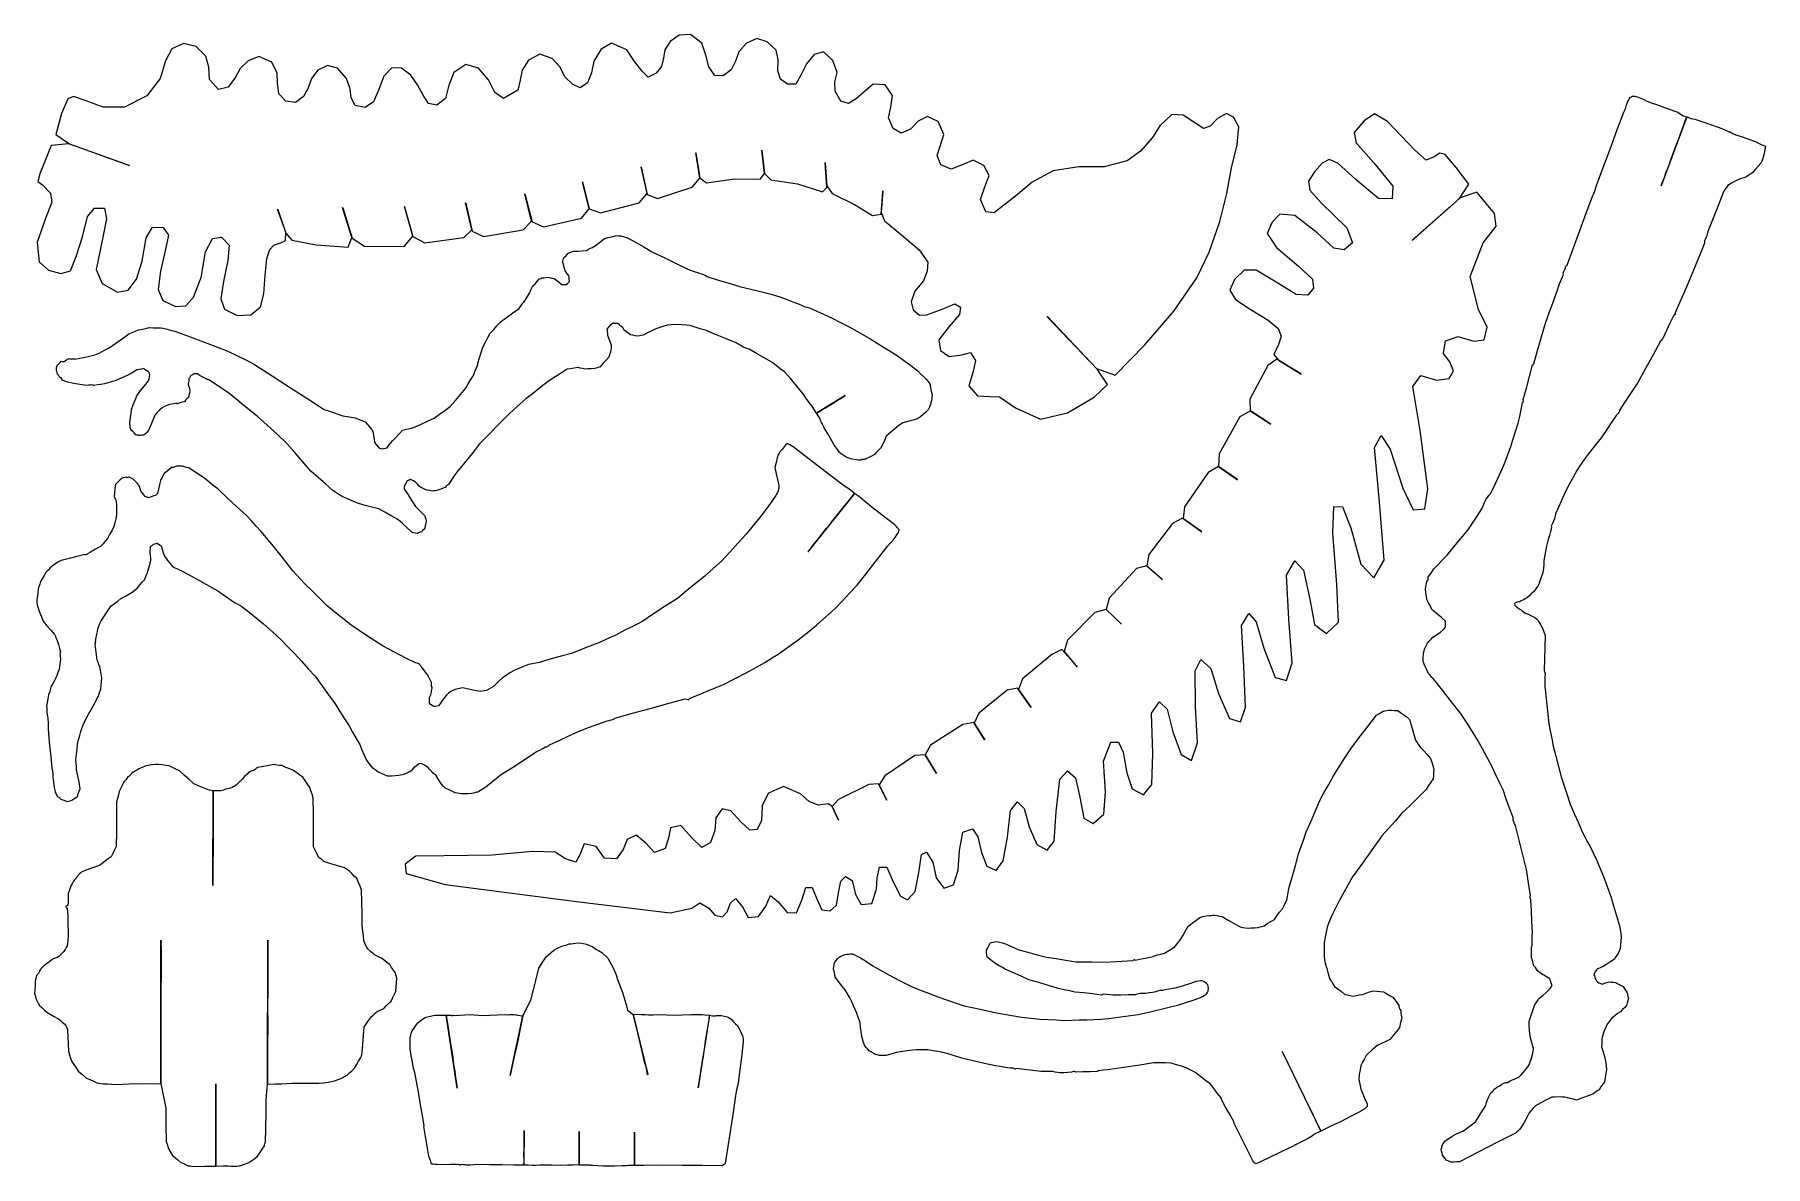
# Model space of a CAD drawing. Header units: millimetres. Extents: x 97 to 167.9, y 1 to 47.4.
import ezdxf

# ---------------------------------------------------------------- set-up
doc = ezdxf.new("R2010")
doc.units = ezdxf.units.MM

msp = doc.modelspace()

# ---------------------------------------------------------------- linework, layer by layer
at = {"flags": 128}
for points in [[(143.6973, 36.0631), (144.644425, 37.419533), (145.151733, 38.480333), (145.589233, 39.730333), (145.866633, 40.882633), (146.06365, 41.92285), (146.291217, 42.868283), (146.359883, 43.61195), (146.1483, 44.0067), (145.850917, 44.155417), (145.484883, 43.94375), (145.1875, 43.62915), (144.907283, 43.543333), (144.564167, 43.77215), (144.078083, 44.08675), (143.614883, 44.115367), (143.12875, 43.652017), (142.819967, 43.165767), (142.333883, 42.605167), (141.784867, 42.216133), (140.841317, 41.97015), (139.811933, 41.96445), (138.753967, 41.804267), (137.901867, 41.33515), (137.209867, 40.768817), (136.6666, 40.3455), (136.3464, 40.088117), (136.00325, 40.128133), (135.780217, 40.637283), (135.9575, 41.1464), (136.1405, 41.615467), (135.923183, 42.021633), (135.482833, 42.244733), (135.031083, 42.050233), (134.579283, 41.872883), (134.1618, 42.044533), (134.013133, 42.433533), (134.127483, 42.816783), (134.281883, 43.2973), (134.041717, 43.823633), (133.607133, 44.023833), (133.229667, 43.835033), (132.915133, 43.508983), (132.537733, 43.343067), (132.20035, 43.531867), (132.011617, 43.97805), (132.1088, 44.418533), (132.171733, 44.893333), (131.874383, 45.3224), (131.388283, 45.356717), (130.999367, 45.024917), (130.696267, 44.750317), (130.370317, 44.561567), (130.061517, 44.653083), (129.82705, 45.064983), (129.815617, 45.442533), (129.918567, 45.837267), (129.741267, 46.317767), (129.34665, 46.672433), (128.969233, 46.56375), (128.660433, 46.180467), (128.42595, 45.717117), (128.225767, 45.351), (127.87695, 45.3567), (127.585317, 45.562667), (127.476683, 45.905883), (127.49955, 46.34635), (127.413767, 46.7411), (127.042033, 47.084367), (126.618867, 47.22165), (126.195667, 47.027133), (125.881133, 46.672483), (125.749567, 46.2949), (125.5666, 45.934483), (125.246367, 45.68855), (124.897483, 45.711433), (124.657283, 46.066067), (124.537217, 46.5409), (124.377117, 47.03285), (123.902467, 47.3818), (123.44495, 47.3589), (123.078967, 47.101517), (122.855933, 46.75255), (122.804467, 46.42075), (122.724417, 46.0775), (122.507083, 45.808667), (122.16965, 45.642767), (121.923767, 45.888733), (121.614933, 46.283467), (121.300433, 46.752533), (120.665667, 47.03285), (120.242483, 46.781117), (119.950783, 46.300617), (119.84785, 45.820117), (119.693483, 45.402517), (119.390417, 45.202267), (119.070167, 45.350983), (118.767025, 45.659925), (118.5669, 46.0489), (118.246675, 46.409325), (117.743417, 46.58095), (117.26875, 46.340633), (117.0114, 45.923033), (116.937067, 45.5112), (116.834117, 45.105033), (116.2508, 44.761817), (115.896233, 45.019217), (115.638883, 45.534067), (115.22145, 46.003133), (114.706767, 46.157617), (114.209233, 45.831533), (114.00905, 45.31665), (113.871817, 44.7732), (113.523, 44.498617), (113.174133, 44.561567), (112.95685, 44.89905), (112.7281, 45.328083), (112.4593, 45.728533), (112.076117, 46.00885), (111.675833, 46.020333), (111.349883, 45.677083), (111.143983, 45.133617), (110.920933, 44.6302), (110.577817, 44.395683), (110.1775, 44.481467), (110.005967, 44.7904), (109.96595, 45.167933), (109.823, 45.591267), (109.44555, 46.014617), (109.04525, 46.11185), (108.644917, 45.9288), (108.387567, 45.585533), (108.233183, 45.162217), (108.0616, 44.847583), (107.735633, 44.607333), (107.329583, 44.653133), (107.049367, 44.956317), (106.9979, 45.4082), (106.975033, 45.808617), (106.769183, 46.25485), (106.225883, 46.483683), (105.797, 46.31205), (105.465333, 45.991717), (105.276583, 45.642767), (104.967783, 45.225133), (104.578933, 45.1336), (104.212917, 45.539783), (104.1843, 46.043167), (104.0585, 46.5008), (103.658167, 46.895517), (103.149183, 47.021383), (102.6631, 46.804033), (102.411517, 46.312033), (102.194183, 45.585533), (101.639467, 44.8819), (100.73595, 44.407083), (99.849567, 44.41855), (99.11755, 44.6874), (98.642867, 44.853283), (98.40265, 44.75605), (98.1453, 44.149683), (97.91655, 43.297317), (98.482717, 42.90835), (100.930383, 42.021617), (100.924667, 42.021617), (98.454133, 42.914083), (97.722133, 42.84545), (97.264667, 41.67845), (97.1789, 41.369533), (97.367633, 41.232217), (97.699283, 40.894683), (97.750733, 40.528567), (97.4934, 39.84785), (97.150317, 38.88105), (97.230367, 38.085933), (97.61925, 37.736983), (98.12245, 37.6054), (98.517067, 37.714067), (98.751567, 38.291817), (99.014617, 39.109883), (99.22045, 39.933667), (99.500667, 40.282583), (99.912417, 40.2769), (99.9982, 39.84215), (99.82095, 38.949733), (99.563583, 37.75985), (99.809483, 37.187767), (100.444267, 36.844533), (100.8846, 36.918917), (101.216317, 37.370833), (101.456467, 38.103083), (101.622333, 39.058417), (101.873983, 39.498867), (102.314317, 39.487433), (102.531583, 39.1671), (102.400075, 38.532158), (102.2056, 37.697), (102.108375, 36.953225), (102.302833, 36.5013), (102.8118, 36.255367), (103.235017, 36.283967), (103.54955, 36.6329), (103.864067, 37.439467), (104.0471, 38.48635), (104.333033, 39.041233), (104.704717, 39.09275), (105.019217, 38.76665), (104.96205, 38.137383), (104.77905, 37.273567), (104.670417, 36.569983), (104.819083, 36.14665), (105.345183, 35.8835), (105.905617, 35.9121), (106.294517, 36.232483), (106.437467, 36.7702), (106.488933, 37.53105), (106.563317, 38.223233), (106.683383, 38.583617), (106.843483, 38.766667), (107.155883, 38.873733), (107.3267, 38.954617), (107.333183, 39.2913), (106.992217, 40.231083), (107.00365, 40.21965), (107.329633, 39.25865), (107.586967, 38.972633), (108.5812, 38.7723), (109.888467, 38.686167), (110.039467, 39.081167), (109.6628, 40.299733), (109.668533, 40.2883), (110.057467, 39.0527), (110.559933, 38.7274), (112.187367, 38.701083), (112.532833, 39.133567), (112.196267, 40.33985), (112.196267, 40.3284), (112.539333, 39.1156), (113.025417, 38.863883), (114.626683, 39.069817), (114.958383, 39.395883), (114.689633, 40.494217), (114.706783, 40.482783), (114.9641, 39.338717), (115.433033, 39.12135), (117.057167, 39.39595), (117.394567, 39.7449), (117.120033, 40.8661), (117.12575, 40.860367), (117.42315, 39.716233), (117.886367, 39.516017), (119.441833, 39.865), (119.762083, 40.248267), (119.487617, 41.352317), (119.762083, 40.253983), (120.2253, 40.082367), (121.8037, 40.494233), (122.135383, 40.871783), (121.883717, 41.970117), (121.883717, 41.9644), (122.135383, 40.8432), (122.55285, 40.677317), (123.97105, 41.134983), (124.285567, 41.506817), (124.125433, 42.536483), (124.285567, 41.512533), (124.560067, 41.318033), (125.703817, 41.4725), (126.761817, 41.46675), (126.9391, 41.695567), (126.8247, 42.656633)], [(158.2442, 12.4794), (158.1919, 12.8384), (158.1409, 13.2067), (157.986, 13.7976), (157.8354, 14.3969), (157.6869, 15.0063), (157.6513, 15.0776), (157.6211, 15.1514), (157.5977, 15.2287), (157.5915, 15.2545), (157.589, 15.2912), (157.5893, 15.3357), (157.4463, 15.7096), (157.3092, 16.0866), (157.1796, 16.4668), (157.0191, 16.7876), (156.8642, 17.1109), (156.7162, 17.4378), (156.5329, 17.7915), (156.3396, 18.1469), (156.1372, 18.5065), (155.9122, 18.8683), (155.6777, 19.2342), (155.434, 19.6022), (155.0658, 20.0706), (154.6947, 20.5462), (154.3209, 21.0271), (154.3064, 21.0424), (154.285, 21.054), (154.2582, 21.0628), (154.2264, 21.1135), (154.1843, 21.1663), (154.1335, 21.2231), (154.0535, 21.3834), (153.9789, 21.5464), (153.9113, 21.7129), (153.911, 21.8018), (153.9141, 21.8993), (153.9199, 22.0069), (153.929, 22.0781), (153.9433, 22.1521), (153.9648, 22.2294), (154.003, 22.3004), (154.0449, 22.3809), (154.0896, 22.4698), (154.1608, 22.5504), (154.2318, 22.6306), (154.3032, 22.7107), (154.4544, 22.8084), (154.6032, 22.9118), (154.7484, 23.0223), (154.7752, 23.0577), (154.8015, 23.0936), (154.8287, 23.129), (154.8222, 23.1997), (154.8194, 23.2804), (154.8197, 23.3695), (154.6454, 23.5273), (154.4608, 23.6866), (154.2675, 23.8506), (154.2026, 23.9805), (154.1339, 24.1179), (154.0627, 24.2604), (154.0425, 24.3902), (154.0235, 24.5301), (154.0091, 24.6787), (154.0244, 24.7823), (154.0414, 24.8952), (154.0626, 25.0172), (154.0805, 25.0262), (154.0958, 25.0406), (154.1074, 25.062), (154.1135, 25.0938), (154.116, 25.133), (154.1163, 25.1776), (154.1966, 25.2848), (154.2736, 25.3966), (154.3478, 25.516), (154.526, 25.6943), (154.7064, 25.8804), (154.8911, 26.0772), (155.1672, 26.4154), (155.4488, 26.7566), (155.7373, 27.1013), (155.9309, 27.3825), (156.1202, 27.6712), (156.3076, 27.9649), (156.3638, 28.0888), (156.4237, 28.2235), (156.4858, 28.3661), (156.539, 28.4372), (156.5978, 28.5111), (156.6636, 28.5888), (156.851, 28.9716), (157.0352, 29.36), (157.2161, 29.7551), (157.3141, 30.0043), (157.4093, 30.2595), (157.5016, 30.5214), (157.5958, 30.8351), (157.8042, 31.4738), (157.8666, 31.7503), (157.926, 32.0319), (157.9824, 32.3201), (157.9975, 32.3345), (158.0088, 32.3558), (158.0177, 32.3826), (158.0089, 32.4003), (158.0054, 32.421), (158.0092, 32.4449), (158.1338, 32.908), (158.2611, 33.3791), (158.3924, 33.8612), (158.4098, 33.8698), (158.4249, 33.8845), (158.4367, 33.9058), (158.5934, 34.4515), (158.7548, 35.0063), (158.9177, 35.5711), (159.0871, 36.0341), (159.2534, 36.5024), (159.417, 36.9782), (159.4968, 37.1742), (159.5771, 37.3703), (159.6571, 37.566), (159.648, 37.5838), (159.6448, 37.604), (159.6482, 37.6285), (159.6717, 37.6843), (159.7017, 37.7441), (159.7373, 37.8066), (159.7338, 37.8271), (159.7346, 37.8564), (159.7371, 37.8955), (159.7555, 37.9046), (159.7758, 37.9213), (159.7996, 37.9491), (160.0658, 38.6544), (160.329, 39.3624), (160.5905, 40.0764), (160.8508, 40.79), (160.8865, 40.8521), (160.9222, 40.9148), (160.9154, 40.9131), (160.9665, 41.0484), (160.9811, 41.1222), (161.0022, 41.1998), (161.2822, 41.9454), (161.5601, 42.6942), (161.8407, 43.4512), (162.1249, 44.2097), (162.1482, 44.2661), (162.1782, 44.326), (162.2141, 44.3879), (162.2284, 44.4618), (162.2498, 44.5396), (162.2762, 44.6198), (162.3118, 44.6817), (162.3474, 44.7444), (162.3829, 44.8062), (162.4067, 44.8183), (162.4337, 44.8388), (162.4634, 44.8691), (162.4956, 44.8625), (162.5348, 44.86), (162.579, 44.8601), (162.713, 44.8153), (162.8487, 44.7654), (162.989, 44.7085), (162.9978, 44.6909), (163.0792, 44.6614), (163.2511, 44.5826), (163.4637, 44.5162), (163.8973, 44.361), (164.3335, 44.201), (164.5304, 44.0739), (164.6992, 44.0099), (163.658, 41.1942), (163.6883, 41.2729), (163.7155, 41.3395), (163.7458, 41.4304), (163.8003, 41.5727), (163.8517, 41.7271), (163.9546, 41.9693), (164.0848, 42.3417), (164.1241, 42.4476), (164.2028, 42.6626), (164.2997, 42.929), (164.3783, 43.1198), (164.4147, 43.2348), (164.4449, 43.3196), (164.4843, 43.4286), (164.5539, 43.6042), (164.6296, 43.8191), (164.6992, 44.0099), (164.8818, 43.9431), (165.0283, 43.9248), (165.4852, 43.7676), (165.9457, 43.6039), (166.1385, 43.5362), (166.4177, 43.4167), (166.432, 43.4019), (166.4533, 43.3899), (166.4453, 43.4016), (166.4775, 43.3954), (166.5326, 43.3498), (166.5603, 43.3544), (166.5741, 43.3394), (166.7547, 43.271), (166.8923, 43.2247), (167.1981, 43.1166), (167.5131, 43.0069), (167.6429, 42.9384), (167.7801, 42.8739), (167.9226, 42.8111), (167.8996, 42.6659), (167.8695, 42.517), (167.8336, 42.3658), (167.8071, 42.2856), (167.7752, 42.2029), (167.7361, 42.1165), (167.6326, 41.998), (167.5243, 41.8708), (167.4149, 41.7336), (167.3286, 41.6837), (167.2405, 41.6238), (167.148, 41.5554), (167.0444, 41.5256), (166.9342, 41.4933), (166.8184, 41.4575), (166.6784, 41.3805), (166.5368, 41.2946), (166.3909, 41.199), (166.332, 41.1254), (166.2687, 41.0423), (166.204, 40.9498), (165.9962, 40.4162), (165.7852, 39.872), (165.5709, 39.3198), (165.5535, 39.2666), (165.5381, 39.2079), (165.5267, 39.1417), (165.5035, 39.0856), (165.4733, 39.0263), (165.4376, 38.9636), (165.4313, 38.9317), (165.4287, 38.8928), (165.4287, 38.8477), (165.2098, 38.293), (164.9832, 37.7349), (164.7516, 37.1737), (164.5794, 36.7916), (164.4043, 36.3989), (164.2259, 35.998), (164.2349, 35.9803), (164.2385, 35.9598), (164.2352, 35.9357), (164.2117, 35.924), (164.1842, 35.9036), (164.155, 35.8734), (164.0149, 35.574), (163.8735, 35.2651), (163.7273, 34.9471), (163.7004, 34.9115), (163.6687, 34.8731), (163.6293, 34.8317), (163.3213, 34.2766), (163.0082, 33.7125), (162.6937, 33.1393), (162.4534, 32.7744), (162.2126, 32.409), (161.9723, 32.0441), (161.9609, 32.009), (161.9457, 31.9635), (161.928, 31.91), (161.8959, 31.8719), (161.8564, 31.83), (161.8119, 31.7853), (161.6073, 31.4828), (161.4022, 31.1797), (161.1973, 30.8772), (161.0192, 30.6545), (160.663, 30.2092), (160.5054, 29.9901), (160.3513, 29.7636), (160.1998, 29.5322), (160.0243, 29.2151), (159.8528, 28.8909), (159.683, 28.5614), (159.5672, 28.303), (159.4489, 28.0371), (159.3268, 27.7601), (159.3115, 27.7009), (159.3002, 27.6354), (159.2912, 27.564), (159.2491, 27.4698), (159.2057, 27.3652), (159.1573, 27.2523), (159.1664, 27.2344), (159.1703, 27.214), (159.1667, 27.1901), (159.1256, 27.0358), (159.0774, 26.8783), (159.0239, 26.7183), (158.9642, 26.4365), (158.9081, 26.1479), (158.8544, 25.8539), (158.8456, 25.6939), (158.8313, 25.5307), (158.8101, 25.3642), (158.7566, 25.2038), (158.7031, 25.044), (158.6494, 24.8832), (158.6043, 24.7973), (158.5533, 24.7403), (158.4904, 24.6474), (158.4304, 24.5724), (158.3375, 24.4945), (158.2895, 24.4315), (158.1846, 24.3445), (158.0797, 24.2876), (158.0138, 24.2396), (157.8913, 24.1873), (157.8489, 24.1646), (157.8219, 24.1616), (157.774, 24.1526), (157.738, 24.1436), (157.714, 24.1286), (157.696, 24.1167), (157.6781, 24.1017), (157.6691, 24.0897), (157.6469, 24.0676), (157.6566, 24.019), (157.699, 23.9787), (157.744, 23.9547), (157.8445, 23.88), (157.9179, 23.8288), (157.9778, 23.7808), (158.0258, 23.7389), (158.106, 23.6988), (158.203, 23.6515), (158.3111, 23.6006), (158.4267, 23.5474), (158.4872, 23.5143), (158.5503, 23.4635), (158.614, 23.3959), (158.6434, 23.3371), (158.6817, 23.274), (158.7295, 23.209), (158.7891, 23.0764), (158.8456, 22.9327), (158.8989, 22.7811), (158.8899, 22.3092), (158.8784, 21.8295), (158.8632, 21.3383), (158.8807, 21.3028), (158.8933, 21.2643), (158.8988, 21.2227), (158.8923, 21.057), (158.8897, 20.8842), (158.8899, 20.706), (158.9428, 20.1989), (158.9964, 19.6909), (159.0498, 19.183), (159.1119, 18.8803), (159.172, 18.5695), (159.2281, 18.248), (159.3436, 17.8381), (159.4566, 17.4205), (159.5663, 16.9922), (159.682, 16.627), (159.8005, 16.2562), (159.9223, 15.8789), (160.0915, 15.4957), (160.2637, 15.1075), (160.4391, 14.7117), (160.5281, 14.5337), (160.625, 14.353), (160.7331, 14.1687), (160.8753, 13.8838), (161.0127, 13.5959), (161.2938, 12.9127), (161.4424, 12.5127), (161.5876, 12.1024), (161.7096, 11.7114), (161.8278, 11.3094), (161.9435, 10.8997), (161.973, 10.7519), (162.0008, 10.5944), (162.0237, 10.4282), (162.0087, 10.2798), (161.9917, 10.1224), (161.9705, 9.956), (161.947, 9.8995), (161.9198, 9.8348), (161.8906, 9.7599), (161.8364, 9.6887), (161.786, 9.6118), (161.7387, 9.5283), (161.5872, 9.4304), (161.4358, 9.3326), (161.2847, 9.2343), (161.2133, 9.1987), (161.1339, 9.1657), (161.044, 9.1369), (161.0121, 9.098), (160.9755, 9.0509), (160.9373, 8.9937), (160.9284, 8.9671), (160.9168, 8.9328), (160.9017, 8.8872), (160.922, 8.8463), (160.9404, 8.7954), (160.9551, 8.7358), (160.9755, 8.6947), (161.0049, 8.6494), (161.0441, 8.6023), (161.106, 8.5662), (161.1739, 8.5335), (161.2488, 8.504), (161.3408, 8.5433), (161.4361, 8.5753), (161.5339, 8.6022), (161.6107, 8.5958), (161.6969, 8.5878), (161.7922, 8.5752), (161.8839, 8.5256), (161.9848, 8.471), (162.0949, 8.4148), (162.1386, 8.3409), (162.1927, 8.2636), (162.255, 8.1833), (162.2729, 8.1031), (162.2935, 8.0177), (162.3176, 7.925), (162.2934, 7.8395), (162.2676, 7.7442), (162.2376, 7.64), (162.1607, 7.5574), (162.0772, 7.4707), (161.9878, 7.3818), (161.8718, 7.3018), (161.7538, 7.2133), (161.6318, 7.1149), (161.5726, 7.0406), (161.5095, 6.9578), (161.4446, 6.8652), (161.3911, 6.7493), (161.3348, 6.6258), (161.2751, 6.4915), (161.2611, 6.4171), (161.2423, 6.3346), (161.2217, 6.2419), (161.222, 6.1525), (161.2193, 6.0556), (161.2129, 5.9482), (161.27, 5.7761), (161.3197, 5.6007), (161.3644, 5.4223), (161.3851, 5.2927), (161.4034, 5.1529), (161.4177, 5.0039), (161.3846, 4.8471), (161.3555, 4.683), (161.3283, 4.514), (161.261, 4.4134), (161.1887, 4.304), (161.115, 4.1843), (161.0407, 4.141), (160.9634, 4.0864), (160.8831, 4.0242), (160.6607, 3.9351), (160.4299, 3.8487), (160.1885, 3.766), (160.0612, 3.7984), (159.9248, 3.8342), (159.779, 3.873), (159.7021, 3.8792), (159.6159, 3.8871), (159.5206, 3.8997), (159.2986, 3.8846), (159.173, 3.8819), (158.9543, 3.7724), (158.7304, 3.6537), (158.5054, 3.5256), (158.4162, 3.4368), (158.3299, 3.3422), (158.2472, 3.2406), (158.1785, 3.1107), (158.1077, 2.9709), (158.033, 2.8222), (157.977, 2.7425), (157.9172, 2.6527), (157.8549, 2.5546), (157.8052, 2.5077), (157.7481, 2.4568), (157.6856, 2.4035), (156.9197, 2.0206), (156.1562, 1.6327), (155.3968, 1.237), (155.2897, 1.228), (155.1748, 1.2216), (155.0494, 1.2192), (154.9931, 1.2422), (154.9279, 1.27), (154.8534, 1.2991), (154.8122, 1.368), (154.7617, 1.4383), (154.7021, 1.5134), (154.6843, 1.5931), (154.6663, 1.6733), (154.6486, 1.7536), (154.6689, 1.8151), (154.6931, 1.8871), (154.72, 1.9674), (154.7466, 2.0029), (154.7731, 2.0383), (154.8002, 2.0741), (154.8977, 2.1456), (154.9959, 2.2168), (155.0941, 2.288), (155.2417, 2.3618), (155.3995, 2.434), (155.5658, 2.5017), (155.7264, 2.6263), (155.8863, 2.7509), (156.0468, 2.8757), (156.1866, 3.0859), (156.3282, 3.3058), (156.4746, 3.5346), (156.4895, 3.5935), (156.5066, 3.6616), (156.528, 3.7393), (156.5754, 3.8366), (156.6261, 3.9445), (156.6796, 4.0604), (156.7569, 4.1281), (156.8363, 4.2051), (156.9198, 4.2916), (157.0145, 4.3389), (157.1131, 4.3949), (157.2137, 4.4611), (157.2523, 4.4732), (157.2993, 4.4812), (157.3561, 4.4878), (157.5042, 4.5617), (157.6617, 4.6335), (157.8284, 4.7013), (157.9176, 4.7903), (158.0091, 4.8874), (158.1045, 4.9951), (158.1453, 5.0602), (158.1938, 5.1288), (158.2469, 5.1999), (158.2917, 5.3335), (158.3387, 5.475), (158.3897, 5.6273), (158.3985, 5.6987), (158.4101, 5.7782), (158.4249, 5.8679), (158.3719, 6.0638), (158.3237, 6.2627), (158.2827, 6.4651), (158.265, 6.634), (158.2524, 6.8059), (158.2473, 6.9813), (158.321, 7.2032), (158.3988, 7.4354), (158.4787, 7.676), (158.532, 7.747), (158.5883, 7.8261), (158.6482, 7.9164), (158.8058, 8.0461), (158.9598, 8.1838), (159.1113, 8.3263), (159.1353, 8.3673), (159.1608, 8.4178), (159.1913, 8.4775), (159.1531, 8.5543), (159.1166, 8.6403), (159.0846, 8.736), (158.9242, 8.8338), (158.7609, 8.9372), (158.595, 9.0475), (158.5537, 9.1161), (158.5031, 9.1864), (158.4432, 9.2613), (158.4138, 9.365), (158.3811, 9.4752), (158.3452, 9.5909), (158.3428, 9.7299), (158.3419, 9.8786), (158.3454, 10.036), (158.3506, 10.0388), (158.3607, 10.0507), (158.3721, 10.0718), (158.3722, 10.2501), (158.3749, 10.4361), (158.3811, 10.633), (158.3637, 11.0694), (158.3428, 11.5114), (158.3188, 11.9602), (158.3012, 11.9956), (158.2886, 12.0343), (158.2833, 12.076), (158.2859, 12.0839), (158.2922, 12.1025), (158.301, 12.1291), (158.2442, 12.4794)], [(156.8921, 39.5404), (156.836592, 40.064908), (156.103883, 40.936767), (155.427917, 40.7049), (153.465183, 38.9625), (153.459183, 38.95705), (155.397917, 40.67765), (155.77495, 41.256267), (155.262883, 41.945733), (154.8062, 42.471967), (154.596383, 42.522017), (154.3657, 42.372267), (154.032983, 42.2447), (153.5599, 42.668433), (152.444817, 43.82215), (151.915233, 44.139667), (151.494783, 43.855533), (151.088317, 43.3816), (151.159817, 42.953833), (151.894717, 42.12785), (152.66395, 41.179667), (152.6339, 40.66495), (152.084017, 40.6736), (151.16255, 41.433933), (150.415167, 42.11735), (150.055517, 42.272017), (149.7671, 42.113517), (149.452383, 41.761283), (149.216917, 41.388233), (149.273717, 41.012867), (149.730733, 40.492317), (150.7832, 39.473417), (151.0123, 38.860467), (150.677967, 38.578033), (150.2451, 38.638667), (149.569617, 39.26695), (148.657433, 39.98095), (148.046217, 40.027033), (147.721683, 39.70975), (147.5216, 39.237533), (147.907467, 38.668783), (148.799833, 37.8983), (149.37695, 37.37205), (149.422833, 37.0086), (149.179917, 36.7219), (148.710667, 36.738317), (147.891883, 37.247333), (147.072417, 37.73905), (146.573433, 37.733867), (146.177533, 37.362583), (145.995983, 36.9182), (146.230417, 36.540183), (146.819533, 36.14535), (147.560267, 35.685983), (147.96875, 35.35125), (148.091667, 35.041417), (147.989333, 34.696417), (147.792267, 34.287067), (147.98195, 34.054433), (148.91815, 33.482567), (148.901517, 33.4933), (147.91515, 34.091633), (147.54185, 33.83855), (146.805883, 32.458417), (146.829217, 31.98135), (147.674883, 31.43675), (147.6762, 31.437083), (146.834483, 31.982683), (146.406233, 31.737917), (145.553383, 30.217917), (145.534767, 29.702667), (146.311833, 29.161333), (146.311883, 29.16215), (145.5347, 29.700217), (145.0991, 29.460283), (144.138317, 28.05395), (144.086733, 27.568933), (144.840867, 27.028667), (144.83435, 27.034333), (144.0604, 27.585883), (143.646133, 27.365733), (142.675517, 26.09295), (142.590983, 25.638167), (143.229717, 25.080433), (143.226633, 25.077017), (142.584583, 25.636817), (142.174233, 25.526883), (141.04865, 24.307083), (140.924117, 23.847333), (141.560583, 23.243867), (141.562617, 23.243233), (140.926517, 23.845083), (140.461467, 23.719567), (139.345833, 22.597133), (139.203567, 22.133717), (139.746367, 21.488683), (139.726367, 21.531267), (139.113192, 22.214967), (138.6989, 22.0084), (137.504975, 21.0096), (137.335417, 20.57605), (137.851083, 19.84065), (137.842417, 19.854583), (137.295067, 20.632083), (136.8775, 20.5425), (135.712817, 19.597533), (135.527483, 19.193333), (135.953817, 18.507867), (135.95, 18.516667), (135.5062, 19.223083), (135.05615, 19.138217), (133.73055, 18.291833), (133.5169, 17.89475), (133.9857, 17.13855)], [(126.8247, 42.656633), (126.9391, 41.695567), (127.190733, 41.432417), (128.283017, 41.266517), (129.30665, 40.946167), (129.48965, 41.1235), (129.42105, 42.1303), (129.42105, 42.14175), (129.48965, 41.186467), (129.70695, 40.87755), (130.625883, 40.4314), (131.358317, 39.973983), (131.71245, 40.030983), (131.777117, 40.951883), (131.782833, 40.986183), (131.71995, 40.0995), (131.845767, 39.756283), (132.549167, 39.178567), (133.27545, 38.577917), (133.618567, 38.06305), (133.5957, 37.696933), (133.4527, 37.3022), (133.098167, 36.878867), (132.938017, 36.4384), (133.018067, 36.112333), (133.286883, 35.90065), (133.584233, 35.906367), (134.207583, 36.140917), (134.733717, 36.3583), (134.962483, 36.22675), (134.916733, 35.92355), (134.504967, 35.437267), (134.081767, 34.888083), (134.138933, 34.447617), (134.493533, 34.2074), (135.013933, 34.2703), (135.368483, 34.373283), (135.580067, 34.047217), (135.4771, 33.589567), (135.30555, 33.006083), (135.66585, 32.58845), (136.180533, 32.571317), (136.563683, 32.5599), (137.209883, 32.102233), (138.244967, 31.638833), (139.3487, 31.902), (140.435283, 32.542717), (140.984233, 33.05185), (140.561033, 33.6811), (138.525167, 35.814833), (138.51945, 35.83775), (140.53245, 33.715417), (141.29305, 33.440817), (142.511175, 34.687858), (143.6973, 36.0631)], [(98.6954, 34.0935), (98.9736, 34.147), (99.2466, 34.2045), (99.514, 34.2668), (99.713, 34.3602), (99.9066, 34.4583), (100.0952, 34.5604), (100.371, 34.7452), (100.641, 34.9353), (100.9061, 35.1291), (101.0481, 35.1848), (101.179, 35.2386), (101.3014, 35.292), (101.4543, 35.3203), (101.6027, 35.3523), (101.7447, 35.3894), (101.9109, 35.3805), (102.0711, 35.3766), (102.227, 35.3765), (102.4247, 35.334), (102.6125, 35.2889), (102.7906, 35.2441), (103.5222, 34.9712), (104.246, 34.6978), (104.958, 34.4233), (105.3278, 34.2452), (105.6938, 34.0619), (106.0545, 33.8727), (106.7739, 33.4109), (107.4874, 32.9512), (108.198, 32.4945), (108.9083, 32.04), (109.171, 31.9508), (109.425, 31.8608), (109.6685, 31.7699), (109.8458, 31.7434), (110.0122, 31.7163), (110.1703, 31.6886), (110.3121, 31.6403), (110.4485, 31.5862), (110.581, 31.5278), (110.6755, 31.423), (110.7653, 31.3224), (110.8488, 31.2272), (110.8776, 31.1774), (110.8997, 31.1322), (110.9178, 31.0916), (110.9305, 30.9512), (110.9469, 30.8159), (110.9688, 30.6865), (111.0323, 30.6072), (111.0916, 30.532), (111.1447, 30.462), (111.1882, 30.4515), (111.2228, 30.4408), (111.2469, 30.4287), (111.331, 30.4366), (111.4105, 30.448), (111.4839, 30.4647), (111.5587, 30.5758), (111.6342, 30.676), (111.7108, 30.768), (111.8537, 30.9085), (111.988, 31.048), (112.1108, 31.1862), (112.2728, 31.2251), (112.4253, 31.2616), (112.5674, 31.2986), (112.8531, 31.4236), (113.1339, 31.5522), (113.4089, 31.6862), (113.6308, 31.838), (113.8472, 31.9949), (114.0589, 32.1555), (114.2825, 32.4025), (114.495, 32.6479), (114.6989, 32.8927), (114.8044, 33.0819), (114.9098, 33.2612), (115.0176, 33.4307), (115.0784, 33.5876), (115.141, 33.7349), (115.2034, 33.8718), (115.2011, 33.9), (115.1994, 33.9196), (115.1986, 33.9281), (115.2667, 34.1564), (115.3373, 34.375), (115.4076, 34.5831), (115.5062, 34.7861), (115.6075, 34.9792), (115.7083, 35.1622), (115.8467, 35.3063), (115.9784, 35.4557), (116.106, 35.6087), (116.3712, 35.8021), (116.6327, 35.9915), (116.8887, 36.1747), (117.0052, 36.3367), (117.1247, 36.4889), (117.3125, 36.7988), (117.3834, 36.9549), (117.4548, 37.1029), (117.5417, 37.1857), (117.623, 37.2739), (117.6995, 37.3656), (117.7401, 37.3835), (117.7807, 37.4019), (117.8217, 37.4187), (117.9016, 37.4306), (117.9708, 37.4429), (118.0308, 37.4525), (118.1371, 37.4341), (118.2323, 37.414), (118.3191, 37.3939), (118.4349, 37.3153), (118.5459, 37.2307), (118.653, 37.1417), (118.7094, 37.1463), (118.7651, 37.1519), (118.8214, 37.1568), (118.8701, 37.1936), (118.9129, 37.2356), (118.9513, 37.2816), (118.9433, 37.366), (118.9368, 37.4419), (118.9309, 37.5063), (118.8715, 37.5816), (118.8183, 37.6515), (118.7703, 37.7178), (118.7337, 37.8517), (118.7001, 37.9755), (118.6658, 38.09), (118.6887, 38.1489), (118.7114, 38.2074), (118.7346, 38.2661), (118.7962, 38.3183), (118.8479, 38.371), (118.8899, 38.4216), (118.9716, 38.4574), (119.0494, 38.4884), (119.1219, 38.5134), (119.3009, 38.5197), (119.4738, 38.5314), (119.6422, 38.5468), (119.7328, 38.5929), (119.818, 38.6333), (119.8997, 38.669), (120.0685, 38.7878), (120.2309, 38.9116), (120.3893, 39.0389), (120.5376, 39.0709), (120.68, 39.1077), (120.8176, 39.1486), (120.8982, 39.1519), (120.9733, 39.1486), (121.0444, 39.1408), (121.1421, 39.1118), (121.2331, 39.0874), (121.3201, 39.0671), (121.6578, 38.8813), (121.9905, 38.6896), (122.3193, 38.4937), (122.8222, 38.2565), (123.3157, 38.0186), (123.7989, 37.7801), (124.018, 37.7009), (124.2327, 37.6258), (124.4415, 37.5556), (124.5151, 37.5201), (124.5891, 37.4838), (124.6631, 37.4483), (125.0993, 37.3186), (125.5354, 37.1881), (125.9712, 37.0589), (126.3723, 36.9579), (126.7668, 36.8622), (127.1569, 36.7706), (127.3853, 36.7022), (127.6084, 36.6276), (127.8276, 36.5489), (128.0972, 36.4461), (128.3555, 36.3426), (128.6055, 36.2381), (128.6734, 36.2259), (128.731, 36.2109), (128.779, 36.1969), (129.0837, 36.0654), (129.3835, 35.9272), (129.6791, 35.7845), (130.0449, 35.6012), (130.4015, 35.4157), (130.7477, 35.2312), (131.2856, 34.9124), (131.8154, 34.5928), (132.3339, 34.2726), (132.6327, 34.0493), (132.9255, 33.8316), (133.2138, 33.6174), (133.339, 33.4875), (133.463, 33.3657), (133.5859, 33.255), (133.6296, 33.1929), (133.6677, 33.1356), (133.7009, 33.0819), (133.7289, 32.9288), (133.7609, 32.7806), (133.7979, 32.6383), (133.7919, 32.5473), (133.7851, 32.4676), (133.7773, 32.3963), (133.7333, 32.2592), (133.688, 32.1335), (133.6425, 32.0163), (133.5377, 31.9219), (133.433, 31.8276), (133.3288, 31.7331), (133.2383, 31.6866), (133.071, 31.6104), (132.9054, 31.5672), (132.748, 31.5246), (132.6019, 31.4828), (132.5485, 31.4501), (132.4987, 31.4213), (132.4541, 31.3986), (132.2705, 31.2407), (132.0908, 31.0873), (131.9163, 30.9397), (131.8466, 30.7722), (131.7759, 30.6159), (131.7045, 30.4681), (131.6086, 30.3744), (131.5238, 30.2817), (131.4473, 30.1901), (131.3119, 30.121), (131.177, 30.0524), (131.042, 29.9835), (131.003, 29.9899), (130.97, 29.991), (130.9424, 29.9883), (130.9189, 29.9821), (130.9015, 29.9708), (130.8886, 29.9554), (130.7891, 29.9603), (130.6936, 29.9701), (130.6033, 29.986), (130.4772, 30.0209), (130.3559, 30.0624), (130.2386, 30.1082), (130.1531, 30.161), (130.0774, 30.2167), (130.0116, 30.2713), (129.9296, 30.3912), (129.8491, 30.5027), (129.7694, 30.6028), (129.6385, 30.8412), (129.5104, 31.0698), (129.3815, 31.2887), (129.372, 31.3295), (129.3416, 31.3855), (129.3093, 31.4346), (129.2732, 31.5026), (129.2472, 31.5529), (129.2286, 31.5983), (129.2197, 31.623), (129.1734, 31.7218), (129.0685, 31.884), (129.2267, 31.981), (129.3061, 32.0305), (129.4069, 32.0925), (129.7451, 32.2968), (129.8353, 32.3548), (129.9352, 32.4165), (130.0335, 32.475), (130.1176, 32.5265), (130.1748, 32.5625), (130.2437, 32.6052), (129.0673, 31.8848), (128.9761, 32.0407), (128.9248, 32.1096), (128.8794, 32.1888), (128.7606, 32.3167), (128.6339, 32.5074), (128.504, 32.6938), (128.2605, 32.9922), (128.012, 33.2848), (127.7592, 33.5735), (127.5824, 33.7029), (127.4098, 33.8382), (127.2415, 33.9784), (126.9192, 34.1512), (126.6061, 34.3263), (126.3033, 34.501), (126.2201, 34.5261), (126.1425, 34.5573), (126.0685, 34.5929), (125.9643, 34.6538), (125.8639, 34.7113), (125.7705, 34.7635), (125.3443, 34.937), (124.9269, 35.1109), (124.5209, 35.286), (124.3079, 35.3416), (124.0999, 35.4037), (123.8958, 35.4697), (123.725, 35.4823), (123.5578, 35.4996), (123.2559, 35.5102), (123.1159, 35.4972), (122.9754, 35.4847), (122.8098, 35.4413), (122.6485, 35.3941), (122.4934, 35.3419), (122.3178, 35.255), (122.1418, 35.1684), (121.9657, 35.0818), (121.8862, 35.0702), (121.8128, 35.0537), (121.744, 35.0331), (121.6376, 35.0519), (121.5423, 35.0713), (121.4558, 35.0921), (121.3547, 35.1574), (121.2641, 35.2258), (121.183, 35.2932), (121.165, 35.3341), (121.1478, 35.3662), (121.1319, 35.3873), (121.0598, 35.4472), (120.9939, 35.5021), (120.9329, 35.5531), (120.8526, 35.5503), (120.7774, 35.5534), (120.7059, 35.5609), (120.6226, 35.4824), (120.5505, 35.4053), (120.4867, 35.3286), (120.4945, 35.2442), (120.5022, 35.1605), (120.5099, 35.0763), (120.5611, 34.9299), (120.6104, 34.7928), (120.6603, 34.6658), (120.6562, 34.599), (120.6533, 34.5423), (120.6474, 34.4948), (120.625, 34.3844), (120.5965, 34.2783), (120.5632, 34.1763), (120.4382, 34.0473), (120.3186, 33.9136), (120.2037, 33.7758), (120.1155, 33.7536), (120.0381, 33.7325), (119.9695, 33.7122), (119.8326, 33.7039), (119.7064, 33.6979), (119.5895, 33.6916), (119.4833, 33.7102), (119.388, 33.7298), (119.301, 33.7501), (119.1485, 33.722), (118.9993, 33.6986), (118.855, 33.6814), (118.605, 33.527), (118.3643, 33.3721), (118.1333, 33.2198), (117.8066, 32.9737), (117.4859, 32.7223), (117.1697, 32.4674), (116.9246, 32.2569), (116.6891, 32.0461), (116.4638, 31.8372), (116.0563, 31.4323), (115.6606, 31.0288), (115.273, 30.6258), (114.9649, 30.2345), (114.651, 29.8482), (114.3322, 29.4654), (114.2202, 29.2996), (114.1078, 29.1339), (113.9959, 28.968), (113.9469, 28.9313), (113.9077, 28.8936), (113.8784, 28.8586), (113.7562, 28.8051), (113.6374, 28.7561), (113.524, 28.713), (113.4484, 28.7063), (113.3838, 28.7003), (113.3277, 28.6952), (113.2213, 28.714), (113.1265, 28.7336), (113.0396, 28.7539), (112.955, 28.7987), (112.8804, 28.8429), (112.815, 28.8888), (112.7322, 28.9761), (112.6492, 29.0535), (112.5677, 29.1211), (112.5133, 29.14), (112.466, 29.1538), (112.4223, 29.1645), (112.3818, 29.1464), (112.341, 29.1284), (112.3, 29.1108), (112.2242, 28.9667), (112.1779, 28.9017), (112.1819, 28.8537), (112.1856, 28.8172), (112.188, 28.7893), (112.3423, 28.5392), (112.4968, 28.2986), (112.6498, 28.0681), (112.7745, 27.9377), (112.8996, 27.8076), (113.0243, 27.6779), (113.0448, 27.6089), (113.0652, 27.5403), (113.0855, 27.4711), (113.0672, 27.3648), (113.0474, 27.2698), (113.0274, 27.1831), (112.9803, 27.1267), (112.938, 27.0759), (112.8996, 27.03), (112.8307, 27.0096), (112.7667, 26.9852), (112.7082, 26.9563), (112.6264, 26.9726), (112.554, 26.9887), (112.4916, 27.0073), (112.3057, 27.1881), (112.1154, 27.3646), (111.9203, 27.5348), (111.6525, 27.6801), (111.3931, 27.8264), (111.1453, 27.9737), (110.8608, 28.0364), (110.5818, 28.1058), (110.3063, 28.1797), (110.0752, 28.276), (109.8542, 28.3742), (109.6434, 28.4726), (109.5126, 28.5557), (109.3882, 28.6336), (109.2683, 28.7071), (108.9643, 28.9866), (108.6629, 29.2558), (108.3602, 29.5157), (108.0288, 29.8952), (107.7019, 30.2714), (107.381, 30.6424), (106.9741, 31.0252), (106.567, 31.3981), (106.1621, 31.7616), (105.7599, 32.0783), (105.3686, 32.3963), (104.9859, 32.7152), (104.716, 32.8883), (104.4493, 33.0666), (104.1881, 33.25), (104.1492, 33.2566), (104.1205, 33.2626), (104.1016, 33.2707), (103.9621, 33.3429), (103.8336, 33.4163), (103.7138, 33.4897), (103.6615, 33.4895), (103.6189, 33.4912), (103.5866, 33.4926), (103.5366, 33.4639), (103.492, 33.4416), (103.4512, 33.4234), (103.4236, 33.3687), (103.3936, 33.3236), (103.3645, 33.2885), (103.357, 33.2169), (103.349, 33.1457), (103.3415, 33.0745), (103.3646, 32.9774), (103.3868, 32.8889), (103.4078, 32.8117), (103.3893, 32.7052), (103.3698, 32.6104), (103.3493, 32.5233), (103.2875, 32.4713), (103.232, 32.414), (103.1808, 32.3525), (103.0839, 32.3299), (102.9914, 32.3028), (102.9058, 32.2712), (102.8812, 32.2731), (102.8625, 32.2811), (102.8468, 32.2941), (102.7502, 32.271), (102.6569, 32.2528), (102.569, 32.2405), (102.4639, 32.1984), (102.365, 32.1512), (102.2707, 32.1001), (102.1663, 32.0057), (102.0664, 31.9079), (101.9724, 31.804), (101.8928, 31.5934), (101.7301, 31.2023), (101.6795, 31.1414), (101.632, 31.0843), (101.59, 31.0341), (101.5492, 31.0163), (101.5169, 30.9993), (101.4961, 30.983), (101.4395, 30.9777), (101.3835, 30.9732), (101.3273, 30.9678), (101.2843, 30.9779), (101.2406, 30.988), (101.1975, 30.9984), (101.1343, 31.069), (101.0719, 31.1284), (101.011, 31.1792), (100.9935, 31.2203), (100.9755, 31.2608), (100.9578, 31.3016), (100.9546, 31.3818), (100.9539, 31.4525), (100.9525, 31.5134), (100.9741, 31.6949), (100.9954, 31.8668), (101.0189, 32.0285), (101.0899, 32.2286), (101.1627, 32.4193), (101.2357, 32.5998), (101.3903, 32.8074), (101.5519, 33.01), (101.7176, 33.2091), (101.7376, 33.2957), (101.7538, 33.3782), (101.7658, 33.4541), (101.7477, 33.4946), (101.7349, 33.5318), (101.7272, 33.5634), (101.6464, 33.6127), (101.5772, 33.6631), (101.516, 33.7142), (101.4186, 33.6911), (101.3258, 33.6727), (101.2375, 33.6607), (101.1304, 33.594), (101.0236, 33.5279), (100.9166, 33.4615), (100.7164, 33.3767), (100.5259, 33.2946), (100.3454, 33.2115), (100.1879, 33.1688), (100.0419, 33.1271), (99.9043, 33.0864), (99.755, 33.0629), (99.6157, 33.0418), (99.486, 33.0201), (99.4618, 33.0221), (99.4428, 33.0302), (99.4275, 33.0428), (99.3434, 33.0351), (99.2592, 33.0277), (99.1751, 33.0202), (98.9067, 33.0621), (98.6485, 33.1034), (98.3999, 33.1472), (98.3258, 33.1834), (98.2565, 33.2149), (98.1931, 33.2416), (98.1456, 33.2997), (98.0989, 33.3462), (98.053, 33.3844), (98.0198, 33.4384), (97.9908, 33.4879), (97.9689, 33.5321), (97.96, 33.584), (97.9504, 33.6256), (97.9434, 33.6572), (97.9509, 33.7283), (97.9632, 33.7962), (97.9814, 33.8584), (98.0432, 33.9109), (98.095, 33.9638), (98.1372, 34.0145), (98.1804, 34.0039), (98.219, 33.9979), (98.2518, 33.9969), (98.3054, 34.0297), (98.3503, 34.0619), (98.3843, 34.0934), (98.4212, 34.1068), (98.4534, 34.1138), (98.4812, 34.1162), (98.5055, 34.1143), (98.5247, 34.1064), (98.54, 34.0936), (98.5767, 34.1069), (98.6087, 34.1135), (98.637, 34.1166), (98.6611, 34.1144), (98.6801, 34.1063), (98.6954, 34.0935)], [(129.962167, 15.218267), (129.713633, 15.780533), (129.558617, 15.896817), (129.131233, 15.831), (128.771617, 15.985633), (128.4084, 16.3067), (127.717017, 16.597433), (127.096933, 16.334283), (126.84325, 15.818583), (126.814617, 15.212033), (126.6308, 14.842233), (126.342567, 14.809983), (125.96335, 15.154833), (125.560117, 15.59825), (125.209, 15.689417), (124.9446, 15.311867), (124.908833, 14.797417), (124.724817, 14.3014), (124.365667, 14.100467), (123.9659, 14.49785), (123.51375, 15.000933), (123.091067, 14.911983), (123.002217, 14.486067), (122.873283, 14.062033), (122.435367, 13.89345), (122.064217, 14.2895), (121.67785, 14.605917), (121.313983, 14.428183), (121.145583, 14.017533), (120.87575, 13.64595), (120.389267, 13.66325), (120.039367, 14.144217), (119.556967, 14.247367), (119.36975, 13.8033), (119.206667, 13.506967), (118.788733, 13.641433), (118.3716, 13.913467), (117.4326, 13.94055), (115.785967, 13.789033), (113.80135, 13.7681), (112.6655, 13.75295), (112.225433, 13.41815), (112.25875, 13.032233), (113.854417, 12.58405), (119.233367, 11.888417), (123.069933, 11.432), (123.955733, 11.613817), (124.287233, 11.83315), (124.655317, 11.615083), (124.89995, 11.3341), (125.223283, 11.261417), (125.410933, 11.47055), (125.5484, 11.831083), (125.7523, 12.022117), (126.039533, 11.670233), (126.2655, 11.23525), (126.69725, 11.272183), (126.987117, 11.705783), (127.17985, 12.14395), (127.499733, 11.87645), (127.869067, 11.44035), (128.252233, 11.4222), (128.460333, 11.94575), (128.62795, 12.459767), (128.885933, 12.459067), (129.082, 11.996767), (129.279017, 11.557283), (129.626633, 11.512183), (129.889633, 11.7406), (129.970875, 12.247133), (130.0677, 12.7187), (130.260558, 12.916033), (130.5278, 12.748567), (130.6612, 12.174433), (130.894233, 11.767767), (131.337583, 11.8099), (131.52565, 12.391717), (131.5481, 12.866667), (131.649017, 13.303483), (131.947, 13.300867), (132.2048, 12.6923), (132.510117, 12.11585), (132.789717, 11.964883), (133.1093, 12.29965), (133.260467, 13.072467), (133.3643, 13.813033), (133.5693, 13.9066), (133.8255, 13.5045), (133.961667, 12.8673), (134.279683, 12.439383), (134.669967, 12.570033), (134.86505, 13.1801), (134.92555, 13.974467), (135.052967, 14.7312), (135.454617, 14.861283), (135.674267, 14.5356), (135.821883, 13.8978), (136.04215, 13.342517), (136.429017, 13.157967), (136.7116, 13.557517), (136.8891, 14.52405), (137.01515, 15.613417), (137.290467, 15.97885), (137.569467, 15.69615), (137.780933, 14.952117), (138.090317, 14.22065), (138.5095, 13.994433), (138.801817, 14.359133), (138.8761, 15.5656), (139.0306, 16.894467), (139.3511, 17.246417), (139.6759, 16.961533), (139.844767, 16.167883), (140.01615, 15.3053), (140.395917, 15.092433), (140.826733, 15.473533), (140.903683, 16.375917), (140.819883, 17.635833), (141.114817, 18.419117), (141.435917, 18.4211), (141.6224, 17.999317), (141.777767, 17.160417), (141.9932, 16.502283), (142.457383, 16.256717), (142.79855, 16.68215), (142.8412, 17.94755), (142.78175, 19.601917), (143.107317, 20.0626), (143.431783, 19.772017), (143.651667, 18.844033), (143.997617, 17.915917), (144.4216, 17.666467), (144.6734, 18.382783), (144.588917, 19.872033), (144.577367, 21.3293), (144.805767, 21.794533), (145.212533, 21.42555), (145.5259, 20.4128), (145.976367, 19.387967), (146.43435, 19.251633), (146.6343, 19.844283), (146.5702, 21.521867), (146.465517, 23.18995), (146.77525, 23.67995), (147.0747, 23.344617), (147.3902, 22.257367), (147.84415, 21.066067), (148.3141, 20.940667), (148.54325, 21.663817), (148.409683, 23.4478), (148.3117, 25.2589), (148.6487, 25.83945), (149.014633, 25.455167), (149.273817, 24.2673), (149.4657, 23.231667), (149.9472, 22.864867), (150.444717, 23.323117), (150.368667, 24.869383), (150.204617, 26.981783), (150.255483, 28.057533), (150.60505, 28.052433), (150.948267, 27.18745), (151.353867, 25.700267), (151.889483, 25.147333), (152.30735, 25.861717), (152.116167, 28.244917), (151.91185, 30.473933), (152.187525, 30.97135), (152.5569, 30.4147), (153.077675, 28.818817), (153.505967, 27.932683), (153.977533, 27.961967), (154.096467, 28.7821), (153.791033, 31.176433), (153.492033, 32.979767), (153.81685, 33.423233), (154.450233, 33.238483), (154.969267, 33.305783), (155.156083, 33.61815), (155.001783, 33.99255), (154.73665, 34.3261), (154.8188, 34.849783), (155.343033, 35.025783), (155.981533, 34.82935), (156.408617, 34.889483), (156.536433, 35.411033), (156.168983, 36.128), (155.8373, 37.479917), (156.36655, 38.854133), (156.8921, 39.5404)], [(97.9329, 22.6579), (97.9729, 22.5844), (98.0199, 22.411), (98.0669, 22.2487), (98.1133, 22.095), (98.1098, 22.0711), (98.1005, 22.0526), (98.0868, 22.038), (98.0932, 21.9581), (98.1007, 21.8879), (98.107, 21.8272), (98.0926, 21.6763), (98.0725, 21.5307), (98.0484, 21.3892), (98.0051, 21.265), (97.9605, 21.1513), (97.9172, 21.0472), (97.8501, 20.9184), (97.7832, 20.79), (97.7165, 20.661), (97.6871, 20.552), (97.6519, 20.4479), (97.6124, 20.3482), (97.5886, 20.1872), (97.5647, 20.0371), (97.5403, 19.8957), (97.5432, 19.7916), (97.546, 19.6988), (97.548, 19.6144), (97.5641, 19.5439), (97.5804, 19.474), (97.5962, 19.4042), (97.6026, 19.1788), (97.6087, 18.9621), (97.6142, 18.7564), (97.6598, 18.2832), (97.7066, 17.8195), (97.7515, 17.3659), (97.7675, 17.2957), (97.7834, 17.2259), (97.7996, 17.1557), (97.7918, 17.0892), (97.7888, 17.0287), (97.7903, 16.9723), (97.8189, 16.8083), (97.8419, 16.6497), (97.8602, 16.4952), (97.8954, 16.3878), (97.9363, 16.2859), (97.9812, 16.1888), (98.0342, 16.1579), (98.0816, 16.1211), (98.1252, 16.0801), (98.2105, 16.0542), (98.2918, 16.0241), (98.3672, 15.9883), (98.4373, 16.0041), (98.5073, 16.0202), (98.5774, 16.0364), (98.6558, 16.0905), (98.7292, 16.1392), (98.7985, 16.183), (98.8377, 16.3028), (98.8767, 16.4105), (98.9166, 16.5107), (98.8667, 16.777), (98.8173, 17.0347), (98.7684, 17.2812), (98.7642, 17.4218), (98.7561, 17.5584), (98.7427, 17.6888), (98.7648, 17.9149), (98.7868, 18.1328), (98.8095, 18.3391), (98.8508, 18.519), (98.8945, 18.6891), (98.9359, 18.8497), (98.9792, 18.9733), (99.0235, 19.0873), (99.0676, 19.1911), (99.2589, 19.5588), (99.4559, 19.9205), (99.6571, 20.2784), (99.6864, 20.3876), (99.7217, 20.4914), (99.7612, 20.5915), (99.7709, 20.7465), (99.7849, 20.8977), (99.8049, 21.0432), (99.7767, 21.2068), (99.7493, 21.3613), (99.7214, 21.5056), (99.681, 21.5987), (99.6464, 21.6867), (99.6156, 21.7706), (99.5811, 21.9952), (99.5513, 22.2154), (99.5271, 22.4302), (99.5305, 22.4541), (99.5399, 22.4728), (99.549, 22.511), (99.5427, 22.5251), (99.5383, 22.5293), (99.5714, 22.7086), (99.6032, 22.8789), (99.6369, 23.0391), (99.68, 23.1627), (99.7245, 23.2768), (99.7683, 23.3807), (99.9038, 23.5818), (100.039, 23.7825), (100.174, 23.9837), (100.3177, 24.0864), (100.45, 24.1884), (100.5743, 24.2905), (100.6854, 24.3502), (100.7962, 24.4099), (100.9073, 24.4688), (101.0375, 24.5571), (101.156, 24.6449), (101.2663, 24.7322), (101.3614, 24.8534), (101.4569, 24.963), (101.553, 25.0646), (101.5885, 25.16), (101.623, 25.2453), (101.6584, 25.3211), (101.7097, 25.5111), (101.7611, 25.6898), (101.8123, 25.8607), (101.8052, 25.9687), (101.7925, 26.0713), (101.7759, 26.1693), (101.7832, 26.2641), (101.7895, 26.3487), (101.7972, 26.4237), (101.8481, 26.4574), (101.8893, 26.4923), (101.9211, 26.5258), (101.9728, 26.5312), (102.0193, 26.5425), (102.0612, 26.558), (102.1283, 26.5217), (102.1853, 26.4866), (102.2329, 26.4496), (102.2693, 26.3139), (102.3111, 26.1842), (102.3563, 26.0589), (102.4006, 25.9895), (102.4448, 25.9203), (102.4893, 25.8511), (102.5807, 25.7451), (102.6735, 25.6491), (102.7646, 25.5628), (102.9028, 25.5063), (103.0314, 25.4477), (103.1501, 25.3903), (103.6218, 25.1357), (104.09, 24.8767), (104.5521, 24.6122), (104.782, 24.4498), (105.0077, 24.2908), (105.2272, 24.138), (105.3373, 24.0803), (105.4378, 24.0213), (105.5284, 23.9634), (105.8303, 23.7322), (106.1283, 23.4964), (106.4212, 23.2554), (106.6867, 23.0233), (106.9414, 22.7905), (107.1872, 22.5579), (107.3513, 22.3838), (107.5208, 22.2151), (107.6944, 22.0508), (107.9706, 21.7345), (108.2512, 21.4223), (108.5376, 21.1163), (108.8056, 20.7335), (109.0795, 20.3564), (109.3575, 19.984), (109.5493, 19.6737), (109.7405, 19.3746), (109.9318, 19.0837), (110.0701, 18.8245), (110.2136, 18.5705), (110.3619, 18.3212), (110.4522, 18.0982), (110.5429, 17.8839), (110.633, 17.6809), (110.7061, 17.584), (110.7792, 17.4875), (110.8524, 17.3908), (110.9482, 17.3274), (111.0348, 17.2648), (111.111, 17.201), (111.2454, 17.1481), (111.3676, 17.0953), (111.4819, 17.0422), (111.6089, 17.0317), (111.6652, 17.0331), (111.8197, 17.0514), (111.966, 17.0696), (112.1009, 17.0874), (112.2081, 17.1228), (112.3096, 17.1638), (112.4071, 17.2083), (112.5312, 17.3106), (112.6176, 17.4026), (112.6993, 17.4701), (112.7781, 17.5417), (112.8663, 17.5605), (112.9952, 17.4914), (113.0402, 17.468), (113.1486, 17.3853), (113.1594, 17.3671), (113.1957, 17.3275), (113.2318, 17.2975), (113.2543, 17.2711), (113.2812, 17.2385), (113.3039, 17.2168), (113.3243, 17.193), (113.3765, 17.1512), (113.4223, 17.1121), (113.4491, 17.0854), (113.5459, 16.9344), (113.6445, 16.778), (113.7474, 16.626), (113.8005, 16.5949), (113.8435, 16.5623), (113.8767, 16.5308), (114.0151, 16.474), (114.1437, 16.4159), (114.2622, 16.3582), (114.3566, 16.3425), (114.4416, 16.3256), (114.5167, 16.3091), (114.6579, 16.3129), (114.7988, 16.3169), (114.9394, 16.3208), (115.0331, 16.3417), (115.1171, 16.364), (115.1913, 16.3841), (115.3117, 16.4537), (115.4224, 16.5217), (115.5236, 16.5905), (115.7438, 16.7657), (115.9606, 16.9363), (116.1713, 17.1015), (116.6561, 17.4113), (117.132, 17.7196), (117.5969, 18.0288), (117.7316, 18.0927), (117.8565, 18.1584), (117.9722, 18.2221), (118, 18.2231), (118.0197, 18.2233), (118.0282, 18.2237), (118.0749, 18.2529), (118.1109, 18.2825), (118.1383, 18.3114), (118.5519, 18.496), (118.9551, 18.6819), (119.3486, 18.8664), (119.735, 19.0137), (120.1154, 19.1554), (120.4922, 19.2923), (120.5816, 19.3089), (120.6601, 19.325), (120.7301, 19.3411), (120.7675, 19.3604), (120.7956, 19.3809), (120.8131, 19.3994), (121.5361, 19.5989), (122.2587, 19.7977), (122.9772, 19.9925), (123.6934, 20.1842), (123.736, 20.1711), (123.7786, 20.1583), (123.8211, 20.1454), (123.8486, 20.1747), (123.8718, 20.1989), (123.8897, 20.2179), (124.3354, 20.399), (124.7813, 20.5809), (125.227, 20.762), (125.7088, 21.0103), (126.181, 21.2571), (126.6434, 21.5054), (126.9483, 21.683), (127.2492, 21.8647), (127.5439, 22.0517), (127.9361, 22.3306), (128.3171, 22.6085), (128.6899, 22.8868), (129.0713, 23.2113), (129.4469, 23.5418), (129.8177, 23.8758), (130.1285, 24.2045), (130.4337, 24.527), (130.7349, 24.8454), (131.125, 25.3447), (131.5106, 25.8387), (131.8912, 26.3281), (131.9904, 26.4532), (132.0956, 26.5735), (132.205, 26.6893), (132.2824, 26.7997), (132.3541, 26.9047), (132.4217, 27.005), (132.4349, 27.0477), (132.4468, 27.1183), (132.3885, 27.193), (132.3302, 27.2562), (132.2725, 27.3108), (131.8117, 27.6645), (131.3511, 28.0179), (130.8801, 28.4101), (130.7825, 28.4882), (130.6272, 28.602), (128.7163, 26.2134), (128.7216, 26.2193), (128.7108, 26.2076), (128.8236, 26.3343), (128.9608, 26.5171), (129.1662, 26.7654), (129.3027, 26.9409), (129.4687, 27.1587), (129.6074, 27.3154), (129.7078, 27.4565), (129.9175, 27.7119), (130.2515, 28.1288), (130.6272, 28.602), (130.3848, 28.7884), (130.2148, 28.8985), (130.0991, 28.9834), (129.4271, 29.4902), (128.7647, 29.9985), (128.1122, 30.5062), (128.041, 30.5465), (127.9694, 30.5868), (127.8976, 30.6269), (127.8698, 30.6263), (127.8458, 30.6213), (127.8279, 30.6109), (127.7421, 30.5002), (127.6549, 30.3991), (127.5685, 30.3079), (127.5417, 30.2507), (127.5152, 30.202), (127.4879, 30.1649), (127.4464, 29.9847), (127.4033, 29.8144), (127.3615, 29.6542), (127.4204, 29.4068), (127.4733, 29.1643), (127.5225, 28.9258), (127.5205, 28.8457), (127.5126, 28.7706), (127.5002, 28.7001), (127.4641, 28.6324), (127.4335, 28.5713), (127.4068, 28.5141), (127.1861, 28.2025), (126.9594, 27.8958), (126.7281, 27.5941), (126.5416, 27.3674), (126.36, 27.147), (126.1829, 26.9307), (125.851, 26.5596), (125.5132, 26.1933), (125.1712, 25.8317), (124.9417, 25.6184), (124.7177, 25.4111), (124.4981, 25.2074), (124.1157, 24.911), (123.7398, 24.6089), (123.368, 24.3027), (122.8736, 23.9835), (122.3894, 23.6656), (121.9153, 23.3467), (121.5535, 23.1678), (121.197, 22.9846), (120.8458, 22.7958), (120.6135, 22.6951), (120.3907, 22.5958), (120.1776, 22.4955), (119.7875, 22.3438), (119.4058, 22.1922), (119.0353, 22.0413), (118.6099, 21.9306), (118.196, 21.8207), (117.7905, 21.7109), (117.7575, 21.6961), (117.7349, 21.6811), (117.5666, 21.6484), (117.4165, 21.6261), (117.2724, 21.5981), (117.0674, 21.5175), (116.8726, 21.4361), (116.6874, 21.3562), (116.5152, 21.2531), (116.355, 21.15), (116.2029, 21.0471), (116.0737, 20.9307), (115.9558, 20.815), (115.8463, 20.6993), (115.7393, 20.644), (115.6421, 20.5907), (115.5551, 20.536), (115.4655, 20.5192), (115.387, 20.5035), (115.3171, 20.487), (115.0617, 20.5366), (114.8153, 20.5859), (114.5802, 20.6359), (114.5103, 20.6199), (114.4443, 20.6079), (114.3838, 20.602), (114.2763, 20.5668), (114.1787, 20.5302), (114.0908, 20.4951), (113.9986, 20.4184), (113.9165, 20.3396), (113.844, 20.2631), (113.7526, 20.1377), (113.6676, 20.0189), (113.5863, 19.9038), (113.5162, 19.8878), (113.4503, 19.8759), (113.39, 19.8702), (113.3225, 19.9148), (113.265, 19.9612), (113.2171, 20.0065), (113.2146, 20.0908), (113.2166, 20.1713), (113.2244, 20.2461), (113.2511, 20.303), (113.2735, 20.3558), (113.2904, 20.4028), (113.3019, 20.4932), (113.3143, 20.5728), (113.3263, 20.6433), (113.3109, 20.6851), (113.2999, 20.7227), (113.295, 20.7552), (113.3035, 20.7934), (113.3069, 20.8258), (113.3063, 20.854), (113.2466, 20.9651), (113.1917, 21.0721), (113.142, 21.1735), (113.0208, 21.3351), (112.8984, 21.4864), (112.7929, 21.6061), (112.7508, 21.6298), (112.6988, 21.6478), (112.6449, 21.668), (112.2502, 21.8532), (111.7825, 22.1036), (111.3206, 22.3485), (110.8759, 22.6321), (110.4358, 22.92), (110.0005, 23.2137), (109.6692, 23.4719), (109.3467, 23.731), (109.0353, 23.9898), (108.7266, 24.3012), (108.4124, 24.6066), (108.0942, 24.9077), (107.9341, 25.0862), (107.7785, 25.2608), (107.6291, 25.4301), (107.1953, 25.9772), (106.7631, 26.5149), (106.3303, 27.0422), (106.1269, 27.2621), (105.9236, 27.4819), (105.7201, 27.7017), (105.32, 28.0613), (104.9298, 28.4221), (104.5491, 28.7822), (104.3662, 28.9277), (104.1888, 29.0681), (104.0163, 29.2039), (103.8008, 29.3532), (103.5853, 29.5022), (103.37, 29.6509), (103.2748, 29.6666), (103.1856, 29.6883), (103.1008, 29.7142), (103.0161, 29.7117), (102.9357, 29.7138), (102.8609, 29.7214), (102.7639, 29.6763), (102.7214, 29.661), (102.6976, 29.6647), (102.6834, 29.6701), (102.6791, 29.6743), (102.5684, 29.5865), (102.4584, 29.499), (102.3482, 29.411), (102.3046, 29.3157), (102.2547, 29.2256), (102.2008, 29.1398), (102.1635, 28.9556), (102.1223, 28.7756), (102.0748, 28.6007), (102.0473, 28.5715), (102.0203, 28.5429), (101.993, 28.514), (101.8892, 28.483), (101.7971, 28.4524), (101.7133, 28.4216), (101.6608, 28.444), (101.6141, 28.4611), (101.5712, 28.4741), (101.5231, 28.5388), (101.4737, 28.5939), (101.4258, 28.6392), (101.3903, 28.7464), (101.3538, 28.8442), (101.3189, 28.9322), (101.2417, 29.0243), (101.1634, 29.1066), (101.0868, 29.1792), (101.0295, 29.2059), (100.9725, 29.2324), (100.9153, 29.2588), (100.8876, 29.2582), (100.8633, 29.253), (100.8452, 29.2428), (100.8307, 29.2566), (100.8206, 29.2661), (100.8164, 29.2702), (100.7465, 29.2543), (100.6849, 29.2384), (100.6346, 29.2232), (100.5328, 29.1358), (100.4421, 29.0486), (100.3602, 28.9619), (100.3367, 28.7922), (100.3175, 28.627), (100.3034, 28.4674), (100.3335, 28.4117), (100.363, 28.3563), (100.3926, 28.3008), (100.3977, 28.1034), (100.4032, 27.9149), (100.4081, 27.7378), (100.3708, 27.5616), (100.333, 27.3974), (100.2954, 27.2413), (100.2111, 27.0741), (100.1212, 26.9127), (100.027, 26.7551), (99.9412, 26.6441), (99.8498, 26.5385), (99.7538, 26.4371), (99.5405, 26.3186), (99.3378, 26.2006), (99.144, 26.0824), (99.12, 26.086), (99.1056, 26.0907), (99.101, 26.095), (98.7793, 26.0161), (98.4576, 25.9364), (98.1359, 25.8573), (98.0249, 25.7979), (97.9182, 25.7342), (97.8171, 25.6653), (97.7019, 25.5635), (97.5972, 25.4619), (97.5016, 25.3608), (97.4348, 25.232), (97.3635, 25.1072), (97.2866, 24.9884), (97.2572, 24.8789), (97.2261, 24.7796), (97.1963, 24.6899), (97.182, 24.5388), (97.162, 24.3935), (97.138, 24.2518), (97.1451, 24.1432), (97.1578, 24.0411), (97.1749, 23.9428), (97.2508, 23.742), (97.3261, 23.5526), (97.4022, 23.3715), (97.5521, 23.1828), (97.7082, 22.9995), (97.8678, 22.8206), (97.8987, 22.7373), (97.9329, 22.6579)], [(151.5719, 3.4409), (151.4902, 3.3937), (151.4038, 3.3396), (151.314, 3.2813), (150.933, 3.086), (150.5448, 2.8891), (150.1293, 2.693), (150.0171, 2.6379), (149.7199, 2.4935), (149.6373, 2.6635), (149.3029, 3.3627), (148.993, 3.9921), (148.6247, 4.759), (148.3915, 5.2344), (148.2769, 5.4751), (148.1402, 5.755), (149.7199, 2.4935), (149.456, 2.3628), (149.3838, 2.3001), (149.172, 2.1814), (148.9528, 2.0674), (148.7293, 1.9568), (148.7227, 1.9517), (148.7091, 1.9489), (148.6923, 1.9368), (148.6695, 1.9271), (148.6464, 1.918), (148.6117, 1.8935), (148.0974, 1.6461), (147.5833, 1.399), (147.0691, 1.1517), (147.0201, 1.1861), (146.9747, 1.2247), (146.9336, 1.2708), (146.6862, 1.7611), (146.4359, 2.2604), (146.1854, 2.7699), (146.1755, 2.801), (146.1626, 2.8413), (146.1493, 2.8921), (145.9723, 3.1941), (145.7994, 3.5028), (145.6304, 3.8164), (145.6338, 3.8212), (145.6369, 3.836), (145.637, 3.8601), (145.4921, 4.0349), (145.3458, 4.2182), (145.1972, 4.4125), (145.0002, 4.5578), (144.8011, 4.7148), (144.6008, 4.8796), (144.4754, 4.9436), (144.3448, 5.011), (144.208, 5.0828), (144.0102, 5.1482), (143.8049, 5.2126), (143.5882, 5.2744), (143.353, 5.2861), (143.1134, 5.2913), (142.8706, 5.2916), (142.3107, 5.1981), (141.7443, 5.1092), (141.1734, 5.0236), (140.9905, 5.0059), (140.7992, 4.9866), (140.5969, 4.9654), (140.5858, 4.9492), (140.5693, 4.9362), (140.5467, 4.9279), (140.2674, 4.922), (139.9772, 4.914), (139.6784, 4.9046), (139.6623, 4.916), (139.6375, 4.9262), (139.6018, 4.9341), (139.5741, 4.9295), (139.5426, 4.9197), (139.5073, 4.9032), (139.3523, 4.8905), (139.1922, 4.8813), (139.0255, 4.8762), (138.9379, 4.8895), (138.8449, 4.9061), (138.7452, 4.9271), (138.5931, 4.9291), (138.2592, 4.9279), (137.9229, 4.9692), (137.5867, 5.0108), (137.2509, 5.0517), (137.2476, 5.047), (137.2349, 5.039), (137.2116, 5.0302), (137.1904, 5.0453), (137.1594, 5.06), (137.1191, 5.0716), (137.0859, 5.0704), (137.0436, 5.0684), (136.9916, 5.0638), (136.7991, 5.1013), (136.6029, 5.1339), (136.4029, 5.1606), (135.941, 5.2655), (135.4793, 5.3708), (135.0179, 5.4757), (134.7602, 5.5595), (134.4993, 5.6381), (134.2337, 5.7104), (134.0413, 5.7482), (133.8403, 5.7845), (133.6283, 5.8187), (133.4765, 5.8209), (133.3136, 5.8209), (133.1419, 5.8196), (132.8761, 5.7871), (132.6069, 5.7502), (132.3329, 5.7065), (132.202, 5.6691), (132.0602, 5.6303), (131.9099, 5.5896), (131.8298, 5.59), (131.7389, 5.5883), (131.639, 5.5852), (131.5902, 5.5953), (131.5349, 5.6095), (131.4746, 5.628), (131.3931, 5.6852), (131.3082, 5.7374), (131.2185, 5.7832), (131.1652, 5.8452), (131.1061, 5.9107), (131.0412, 5.9808), (130.9922, 6.1193), (130.9487, 6.2647), (130.9081, 6.4152), (130.8901, 6.5735), (130.8692, 6.7411), (130.8481, 6.919), (130.8075, 7.0451), (130.7641, 7.1802), (130.72, 7.3257), (130.6515, 7.4707), (130.5816, 7.6245), (130.5099, 7.7893), (130.4254, 7.9462), (130.336, 8.1064), (130.2396, 8.2708), (130.1065, 8.4378), (129.97, 8.6139), (129.8327, 8.8002), (129.8131, 8.9112), (129.789, 9.0258), (129.7581, 9.1443), (129.7745, 9.2131), (129.7891, 9.293), (129.8026, 9.3809), (129.8598, 9.4626), (129.9219, 9.5407), (129.9903, 9.614), (130.069, 9.6561), (130.152, 9.6955), (130.2419, 9.7295), (130.3022, 9.7357), (130.3726, 9.7424), (130.4525, 9.7523), (130.4961, 9.7453), (130.5405, 9.739), (130.5844, 9.7324), (130.7263, 9.6571), (130.8681, 9.5819), (131.0102, 9.5067), (131.1893, 9.3809), (131.372, 9.2595), (131.5594, 9.1451), (132.006, 8.9046), (132.4625, 8.6645), (132.9289, 8.427), (133.2877, 8.2794), (133.6563, 8.1352), (134.0344, 7.9913), (134.3849, 7.8669), (134.7438, 7.7439), (135.1137, 7.6228), (135.7678, 7.48), (136.4305, 7.3388), (137.4676, 7.1625), (137.8365, 7.1227), (138.2117, 7.0786), (138.5426, 7.0647), (138.8788, 7.048), (139.2215, 7.0262), (139.5198, 7.0359), (139.8237, 7.0416), (140.1336, 7.0431), (140.4205, 7.0602), (140.7179, 7.0778), (141.0243, 7.0987), (141.429, 7.1554), (141.8338, 7.2117), (142.2382, 7.2686), (142.7885, 7.3932), (143.3418, 7.523), (143.8997, 7.6595), (144.1874, 7.7569), (144.4846, 7.8573), (144.7914, 7.9581), (144.8695, 8.0006), (144.9478, 8.0429), (145.026, 8.0852), (145.0523, 8.1229), (145.0784, 8.1703), (145.1015, 8.2271), (145.108, 8.2711), (145.1146, 8.315), (145.1213, 8.3592), (145.1114, 8.3907), (145.0987, 8.4309), (145.0854, 8.4815), (145.069, 8.4929), (145.0512, 8.5126), (145.032, 8.5437), (144.9831, 8.5781), (144.926, 8.6108), (144.8571, 8.6417), (144.7821, 8.6389), (144.7024, 8.6291), (144.6192, 8.6143), (144.3352, 8.5219), (144.0461, 8.4325), (143.7508, 8.3481), (143.5843, 8.3189), (143.4145, 8.2848), (143.2398, 8.2446), (143.2075, 8.2431), (143.1679, 8.2462), (143.1243, 8.2528), (143.0799, 8.2351), (143.0259, 8.2172), (142.9623, 8.196), (142.824, 8.1713), (142.6853, 8.147), (142.5463, 8.1231), (142.4746, 8.1246), (142.4026, 8.1267), (142.3312, 8.1281), (142.2722, 8.1138), (142.2036, 8.096), (142.1255, 8.0779), (141.8267, 8.0686), (141.5235, 8.0629), (141.2132, 8.0613), (141.0926, 8.073), (140.9618, 8.0844), (140.8218, 8.0928), (140.794, 8.088), (140.7629, 8.0781), (140.7273, 8.0622), (140.3712, 8.1097), (140.011, 8.1511), (139.6474, 8.1873), (139.43, 8.2352), (139.202, 8.281), (138.9656, 8.3257), (138.5673, 8.4519), (138.1647, 8.5714), (137.7588, 8.6862), (137.4472, 8.8318), (137.1272, 8.976), (136.7964, 9.118), (136.6791, 9.1933), (136.5521, 9.2655), (136.415, 9.3375), (136.2961, 9.421), (136.1739, 9.5139), (136.0518, 9.617), (136.0406, 9.705), (136.0341, 9.7995), (136.0308, 9.8994), (136.0718, 9.9675), (136.1094, 10.0459), (136.1468, 10.1344), (136.1697, 10.1666), (136.1977, 10.1959), (136.2319, 10.2202), (136.3705, 10.2448), (136.4538, 10.2595), (136.5633, 10.2308), (136.6791, 10.1988), (136.7998, 10.1623), (136.9857, 10.0804), (137.1714, 9.9986), (137.3574, 9.9171), (137.7229, 9.8134), (138.0978, 9.7135), (138.4829, 9.6133), (138.8789, 9.5544), (139.2805, 9.4912), (139.6882, 9.4241), (140.0028, 9.4217), (140.3228, 9.4167), (140.6489, 9.4065), (141.1027, 9.4285), (141.5644, 9.4525), (142.0372, 9.4778), (142.049, 9.4944), (142.0653, 9.5068), (142.0881, 9.5156), (142.0932, 9.5121), (142.1047, 9.5038), (142.1206, 9.4927), (142.3588, 9.5445), (142.6038, 9.5913), (142.8536, 9.6351), (142.8648, 9.6513), (142.8815, 9.6641), (142.9042, 9.6726), (143.0317, 9.7046), (143.1688, 9.7372), (143.3155, 9.773), (143.4482, 9.8575), (143.5898, 9.9455), (143.7416, 10.0337), (143.8101, 10.1315), (143.8873, 10.2304), (143.9756, 10.3318), (144.0768, 10.5112), (144.1829, 10.6969), (144.2926, 10.8875), (144.4447, 11), (144.5999, 11.1172), (144.7595, 11.2408), (144.8871, 11.2735), (145.0211, 11.3008), (145.1597, 11.3254), (145.2314, 11.3237), (145.3069, 11.3266), (145.3865, 11.3362), (145.4792, 11.3201), (145.579, 11.2985), (145.6834, 11.2739), (145.923, 11.1297), (146.1658, 10.9909), (146.4135, 10.8585), (146.5182, 10.834), (146.6258, 10.814), (146.7386, 10.8007), (146.8657, 10.8089), (147.0013, 10.8186), (147.1476, 10.8295), (147.2195, 10.8525), (147.3014, 10.8755), (147.3928, 10.9014), (147.525, 10.986), (147.6671, 11.0734), (147.8188, 11.1619), (147.9217, 11.3085), (148.0297, 11.4515), (148.1439, 11.5904), (148.2, 11.7046), (148.2605, 11.8251), (148.3239, 11.9503), (148.3553, 12.0992), (148.3852, 12.2557), (148.4133, 12.4235), (148.5456, 12.8902), (148.677, 13.3649), (148.8062, 13.8506), (148.913, 14.1406), (149.0179, 14.4394), (149.1212, 14.7491), (149.303, 15.1569), (149.4811, 15.5742), (149.6595, 16.0013), (149.848, 16.3388), (150.0404, 16.683), (150.237, 17.0318), (150.4724, 17.4015), (150.708, 17.7716), (150.9437, 18.142), (151.2916, 18.6031), (151.6447, 19.0609), (152.0041, 19.5141), (152.0939, 19.5726), (152.2736, 19.6899), (152.3374, 19.7012), (152.4124, 19.7142), (152.4956, 19.7286), (152.6118, 19.7205), (152.7356, 19.7136), (152.8707, 19.7084), (153.0338, 19.5939), (153.1934, 19.4748), (153.3487, 19.3492), (153.4294, 19.0729), (153.5139, 18.7875), (153.5982, 18.4923), (153.6572, 18.4021), (153.7202, 18.3092), (153.7907, 18.2112), (153.9305, 18.0645), (154.0719, 17.909), (154.2155, 17.7423), (154.2645, 17.6035), (154.3082, 17.4581), (154.349, 17.3082), (154.3368, 17.1875), (154.3256, 17.0568), (154.3174, 16.9167), (154.2224, 16.7815), (154.1277, 16.636), (154.036, 16.4812), (153.7076, 16.1523), (153.3745, 15.8265), (153.0346, 15.5053), (152.7697, 15.1978), (152.4952, 14.8863), (152.211, 14.5754), (151.822, 14.0212), (151.4241, 13.4652), (151.0157, 12.9077), (150.7444, 12.4171), (150.4745, 11.9179), (150.2063, 11.4076), (150.1243, 11.2222), (150.0476, 11.0326), (149.9771, 10.8389), (149.9358, 10.6415), (149.8948, 10.434), (149.8571, 10.2173), (149.8533, 10.0737), (149.8514, 9.9218), (149.8514, 9.7589), (149.8594, 9.6315), (149.8725, 9.5008), (149.8918, 9.3655), (149.958, 9.1488), (150.0248, 8.9315), (150.0914, 8.7146), (150.1498, 8.6246), (150.2102, 8.5265), (150.2721, 8.4172), (150.419, 8.3141), (150.562, 8.2064), (150.7005, 8.0919), (150.8051, 8.0676), (150.9178, 8.044), (151.0417, 8.0227), (151.161, 8.0438), (151.2911, 8.0669), (151.43, 8.0907), (151.5688, 8.1395), (151.7173, 8.1886), (151.8756, 8.2403), (152.0078, 8.2206), (152.1433, 8.2056), (152.2835, 8.1975), (152.4011, 8.1221), (152.5278, 8.0499), (152.6647, 7.9782), (152.7447, 7.8736), (152.8276, 7.7593), (152.9106, 7.635), (152.9171, 7.5992), (152.9253, 7.5522), (152.9348, 7.4965), (152.9514, 7.4849), (152.9692, 7.465), (152.9889, 7.4343), (152.9969, 7.3314), (153.0113, 7.224), (153.0309, 7.1129), (152.9945, 6.9923), (152.9637, 6.8683), (152.9389, 6.7393), (152.8164, 6.575), (152.6824, 6.4086), (152.5401, 6.2407), (152.3781, 6.1596), (152.2068, 6.0779), (152.0256, 5.9936), (151.9132, 5.9024), (151.8006, 5.8109), (151.6532, 5.6711), (151.6142, 5.6252), (151.5683, 5.5844), (151.5009, 5.4541), (151.4295, 5.3173), (151.3543, 5.1752), (151.3242, 4.9946), (151.2949, 4.8034), (151.2685, 4.603), (151.3007, 4.4758), (151.3284, 4.3415), (151.3528, 4.203), (151.4389, 4.0135), (151.5251, 3.8143), (151.6146, 3.6053), (151.6196, 3.5776), (151.6209, 3.5452), (151.6176, 3.5058), (151.6064, 3.4898), (151.5915, 3.4688), (151.5719, 3.4409)], [(133.9857, 17.13855), (133.5169, 17.89475), (133.0917, 17.8747), (131.8597, 17.0383), (131.630233, 16.670633), (131.944367, 16.036367), (131.94085, 16.045), (131.610483, 16.705417), (131.20875, 16.687483), (129.962517, 16.0727), (129.713633, 15.780533), (129.962167, 15.218267)], [(104.3516, 13.5479), (104.3516, 13.1837), (104.3516, 13.038), (104.3488, 12.8924), (104.3516, 12.7915), (104.3516, 12.7383), (104.3516, 12.6738), (104.3501, 12.5508), (104.3628, 16.4222), (104.1898, 16.4476), (103.9905, 16.5273), (103.7854, 16.6135), (103.5725, 16.707), (103.3737, 16.887), (103.1748, 17.0662), (102.9761, 17.2459), (102.8365, 17.3058), (102.6971, 17.3718), (102.5578, 17.4458), (102.4186, 17.4657), (102.2731, 17.4857), (102.1198, 17.506), (101.9807, 17.5003), (101.8407, 17.4863), (101.7018, 17.4666), (101.5818, 17.4269), (101.4568, 17.3814), (101.3229, 17.328), (101.2573, 17.2878), (101.1835, 17.2426), (101.1042, 17.1885), (101.0837, 17.1885), (101.058, 17.1827), (101.0243, 17.1689), (101.0241, 17.1491), (101.0182, 17.1291), (101.0041, 17.1093), (100.9641, 17.0694), (100.9182, 17.0296), (100.8642, 16.9899), (100.8188, 16.9299), (100.7648, 16.8645), (100.7047, 16.791), (100.645, 16.6658), (100.5795, 16.5321), (100.505, 16.393), (100.479, 16.2535), (100.4451, 16.1141), (100.4052, 15.9748), (100.4043, 15.3711), (100.3975, 14.76), (100.3824, 14.1428), (100.3228, 14.0034), (100.2566, 13.864), (100.183, 13.7247), (100.0234, 13.6058), (99.8642, 13.4863), (99.7042, 13.3668), (99.4655, 13.2878), (99.2261, 13.2026), (98.987, 13.109), (98.9412, 13.0694), (98.8874, 13.0236), (98.8276, 12.97), (98.8276, 12.9502), (98.8216, 12.9301), (98.8076, 12.9099), (98.7677, 12.8702), (98.7219, 12.8245), (98.668, 12.7706), (98.628, 12.6913), (98.5818, 12.611), (98.5282, 12.5318), (98.5025, 12.4328), (98.4682, 12.3267), (98.4285, 12.2137), (98.4284, 12.0541), (98.422, 11.8948), (98.4074, 11.7353), (98.3876, 11.7296), (98.3619, 11.7158), (98.3278, 11.6958), (98.3278, 11.676), (98.3338, 11.6562), (98.3477, 11.6362), (98.3676, 11.6364), (98.3875, 11.6302), (98.4068, 11.2976), (98.4127, 10.9787), (98.4264, 10.6601), (98.42, 10.4747), (98.4054, 10.2816), (98.3854, 10.0828), (98.3455, 10.0032), (98.2996, 9.9235), (98.2458, 9.8437), (98.1858, 9.7842), (98.1198, 9.7186), (98.0462, 9.645), (97.9666, 9.6052), (97.8808, 9.5659), (97.7871, 9.5257), (97.6676, 9.4401), (97.5416, 9.3471), (97.4085, 9.2473), (97.3687, 9.202), (97.3227, 9.1482), (97.269, 9.0885), (97.2487, 9.0488), (97.2287, 9.0029), (97.209, 8.949), (97.1886, 8.9294), (97.163, 8.9034), (97.129, 8.8697), (97.1091, 8.7897), (97.0891, 8.7043), (97.0688, 8.6105), (97.0687, 8.451), (97.0625, 8.2919), (97.0485, 8.1327), (97.0681, 8.0531), (97.088, 7.9736), (97.1079, 7.8934), (97.1478, 7.8143), (97.1932, 7.7282), (97.2467, 7.6348), (97.3463, 7.5491), (97.4457, 7.4551), (97.5452, 7.3557), (97.6907, 7.2754), (97.844, 7.19), (98.0032, 7.0961), (98.0885, 7.0301), (98.1819, 6.9561), (98.2812, 6.8766), (98.3211, 6.7965), (98.361, 6.7171), (98.4004, 6.6372), (98.4063, 6.3524), (98.4201, 6.06), (98.4392, 5.7608), (98.4786, 5.6215), (98.5245, 5.4821), (98.5782, 5.3426), (98.6576, 5.2166), (98.7433, 5.0833), (98.8361, 4.9438), (98.9418, 4.8579), (99.0548, 4.7643), (99.1745, 4.6644), (99.3136, 4.6049), (99.4533, 4.5386), (99.5926, 4.4648), (99.6723, 4.4586), (99.7579, 4.4444), (99.8516, 4.4248), (100.0304, 4.4246), (100.2098, 4.4182), (100.3891, 4.4037), (100.9068, 4.4235), (101.4244, 4.4423), (101.9011, 4.4292), (102.2146, 4.4393), (102.2146, 4.4564), (102.2147, 4.5189), (102.2146, 4.4393)], [(102.2146, 4.4393), (102.2219, 10.3039), (102.2243, 10.2183), (102.2195, 10.1367), (102.2243, 10.0311), (102.2243, 9.8391), (102.2243, 9.4935), (102.2243, 8.9512), (102.2195, 8.2072), (102.2195, 7.5496), (102.2195, 6.796), (102.2195, 6.5464), (102.2147, 5.8168), (102.2161, 4.9224), (102.2146, 4.4393), (102.4211, 3.4353), (102.4278, 2.7521), (102.4371, 2.0709), (102.4765, 1.9516), (102.5224, 1.8261), (102.5762, 1.6925), (102.6157, 1.6327), (102.6553, 1.567), (102.6952, 1.493), (102.8007, 1.4072), (102.9141, 1.3135), (103.033, 1.2136), (103.1327, 1.174), (103.2323, 1.1279), (103.3322, 1.0742), (103.3718, 1.0741), (103.4176, 1.068), (103.471, 1.0538), (103.6586, 1.0487), (103.8279, 1.053), (103.965, 1.0498), (104.0214, 1.0513), (104.1464, 1.0511), (104.2714, 1.0509), (104.47, 1.0533), (104.4635, 4.4258), (104.4672, 4.2476), (104.4645, 4.1213), (104.4672, 3.7811), (104.47, 3.6438), (104.4672, 2.0357), (104.47, 1.5829), (104.47, 1.3222), (104.47, 1.0533), (104.7656, 1.0722), (104.8656, 1.0719), (104.971, 1.0659), (105.0843, 1.0516), (105.2037, 1.0514), (105.3236, 1.057), (105.4432, 1.0713), (105.562, 1.1108), (105.6884, 1.1565), (105.8215, 1.2099), (105.9409, 1.2896), (106.0607, 1.3748), (106.1802, 1.4681), (106.2667, 1.6076), (106.3598, 1.7471), (106.46, 1.8862), (106.4656, 1.9322), (106.4794, 1.9859), (106.4998, 2.0456), (106.5063, 2.2249), (106.5204, 2.4037), (106.5233, 2.5477), (106.5244, 3.2978), (106.5255, 3.7977), (106.5791, 4.4201), (106.5983, 10.3095), (106.5983, 9.9015), (106.5983, 9.6999), (106.5983, 9.6135), (106.5935, 9.5175), (106.5935, 9.1527), (106.5935, 8.2216), (106.5887, 7.66), (106.5935, 6.7912), (106.5839, 6.0616), (106.5839, 5.2745), (106.5791, 4.4201), (106.9015, 4.4222), (107.0265, 4.422), (107.1515, 4.422), (107.5987, 4.4536), (108.142, 4.453), (108.6939, 4.4521), (108.8788, 4.4723), (109.0724, 4.4977), (109.2715, 4.5313), (109.371, 4.5708), (109.4769, 4.6105), (109.5903, 4.65), (109.67, 4.6899), (109.7557, 4.7354), (109.8494, 4.7892), (109.9489, 4.8746), (110.0489, 4.968), (110.1481, 5.0675), (110.2286, 5.2068), (110.3141, 5.3522), (110.4082, 5.5057), (110.4277, 5.565), (110.448, 5.6306), (110.4681, 5.7045), (110.4884, 6.0492), (110.5147, 6.4015), (110.5494, 6.76), (110.6352, 6.8988), (110.7285, 7.0387), (110.8287, 7.1776), (110.9082, 7.2433), (110.9941, 7.3169), (111.0879, 7.3964), (111.1672, 7.436), (111.2532, 7.4759), (111.347, 7.5154), (111.4466, 7.6152), (111.5465, 7.7143), (111.6458, 7.814), (111.7058, 7.9394), (111.7717, 8.0724), (111.8459, 8.2116), (111.8517, 8.3911), (111.866, 8.5704), (111.8862, 8.7496), (111.8665, 8.8155), (111.8468, 8.8889), (111.8266, 8.9687), (111.7472, 9.0746), (111.6681, 9.188), (111.5882, 9.3075), (111.4829, 9.3874), (111.3693, 9.4729), (111.25, 9.5666), (111.1643, 9.6071), (111.071, 9.6529), (110.9715, 9.7067), (110.9256, 9.7463), (110.8721, 9.7865), (110.8123, 9.8263), (110.7663, 9.8863), (110.7127, 9.946), (110.6533, 10.006), (110.6139, 10.0915), (110.5738, 10.1852), (110.5341, 10.2851), (110.5149, 10.4841), (110.4889, 10.6891), (110.4552, 10.9024), (110.4561, 11.3864), (110.4506, 11.8781), (110.4373, 12.3761), (110.3778, 12.5213), (110.312, 12.6752), (110.2391, 12.8348), (110.1397, 12.9343), (110.0402, 13.0338), (109.9407, 13.1338), (109.8809, 13.1734), (109.8156, 13.2195), (109.7418, 13.2734), (109.4628, 13.3532), (109.1785, 13.4393), (108.8859, 13.5333), (108.8204, 13.5933), (108.746, 13.6531), (108.6668, 13.7132), (108.6069, 13.8523), (108.5417, 13.9919), (108.4683, 14.1315), (108.4693, 14.7946), (108.4642, 15.4656), (108.4508, 16.1429), (108.4116, 16.2827), (108.366, 16.4218), (108.3123, 16.5614), (108.2269, 16.7006), (108.1333, 16.8402), (108.0341, 16.9798), (107.9145, 17.0657), (107.7895, 17.1595), (107.6559, 17.2594), (107.497, 17.3195), (107.3378, 17.3851), (107.1785, 17.4591), (107.0786, 17.4654), (106.9735, 17.4792), (106.8598, 17.4993), (106.6407, 17.4598), (106.4156, 17.4202), (106.1822, 17.3808), (106.1569, 17.3609), (106.1226, 17.335), (106.0828, 17.3011), (106.0032, 17.2617), (105.9172, 17.2221), (105.8239, 17.182), (105.7377, 17.0964), (105.6443, 17.0032), (105.5449, 16.9036), (105.5244, 16.8775), (105.5048, 16.8439), (105.4904, 16.8268), (105.4646, 16.8045), (105.4449, 16.7985), (105.4251, 16.7846), (105.3794, 16.7386), (105.3252, 16.6848), (105.2655, 16.6255), (105.2056, 16.5995), (105.14, 16.5658), (105.0661, 16.5258), (104.9667, 16.5063), (104.8605, 16.4862), (104.7865, 16.4515), (104.6678, 16.4253), (104.3628, 16.4222), (104.3656, 15.9992), (104.3572, 15.6154), (104.3572, 15.1251), (104.3572, 14.6349), (104.3544, 14.1894), (104.3544, 13.9093), (104.3516, 13.5479)], [(116.518, 4.7709), (116.5182, 4.7709), (117.0418, 7.2156), (117.0309, 7.1694), (117.05, 7.2502), (117.0418, 7.2156), (117.3682, 7.8505), (117.4829, 8.2811), (117.5918, 8.7184), (117.6979, 9.16), (117.7892, 9.31), (117.8867, 9.4651), (117.9897, 9.6239), (118.0982, 9.7109), (118.2035, 9.8025), (118.3037, 9.9007), (118.4089, 9.9599), (118.5186, 10.0144), (118.6329, 10.063), (118.7357, 10.094), (118.8383, 10.1248), (118.9408, 10.1561), (119.0173, 10.1661), (119.1033, 10.1768), (119.1992, 10.1841), (119.4018, 10.2011), (119.643, 10.1487), (119.905, 10.0355), (120.0273, 9.9469), (120.1388, 9.8886), (120.2805, 9.7981), (120.5151, 9.5773), (120.7337, 9.1835), (120.8271, 8.9799), (120.8751, 8.8474), (120.9202, 8.7047), (121.1217, 8.166), (121.2739, 7.6822), (121.3313, 7.439), (121.5614, 7.2656), (122.156, 4.8062), (122.15, 4.8003), (122.1351, 4.8984), (122.1203, 4.9698), (122.0995, 5.0501), (122.0727, 5.1691), (122.043, 5.2731), (121.9419, 5.7014), (121.7457, 6.4954), (121.5614, 7.2656), (121.7538, 7.282), (121.887, 7.2729), (122.0638, 7.2686), (122.1811, 7.2576), (122.3819, 7.2537), (122.6351, 7.2638), (122.9317, 7.2541), (123.2378, 7.2437), (123.5838, 7.2586), (123.9348, 7.2661), (124.2895, 7.2699), (124.3171, 7.2667), (124.3451, 7.2663), (124.3916, 7.2596), (124.4978, 7.2559), (124.6904, 7.2437), (124.2269, 4.2617), (124.2258, 4.2593)], [(117.0952, 2.5149), (117.0945, 2.5164), (117.0786, 1.1046), (116.9205, 1.0991), (116.8842, 1.0991), (116.8369, 1.1009), (116.7733, 1.0955), (116.7388, 1.0955), (116.6788, 1.0977), (116.1845, 1.1099), (115.6852, 1.1183), (115.1799, 1.1219), (115.0367, 1.1092), (114.8901, 1.1012), (114.7383, 1.0995), (114.6737, 1.1068), (114.5983, 1.1151), (114.5145, 1.1246), (114.5096, 1.1208), (114.4983, 1.1118), (114.4828, 1.0994), (114.4513, 1.1073), (114.4102, 1.1172), (114.3584, 1.1273), (114.0842, 1.1194), (113.805, 1.1177), (113.522, 1.1207), (113.4576, 1.128), (113.3819, 1.1361), (113.2982, 1.1456), (113.2668, 1.248), (113.2321, 1.3553), (113.1924, 1.4689), (113.1233, 1.873), (113.0547, 2.2774), (112.9859, 2.6818), (112.9906, 2.6854), (112.9982, 2.6988), (113.0048, 2.7221), (112.8752, 3.4347), (112.7481, 4.1576), (112.6208, 4.8898), (112.6077, 4.9378), (112.5897, 4.9927), (112.5677, 5.0514), (112.5163, 5.3167), (112.4713, 5.5865), (112.4304, 5.86), (112.4339, 6.0156), (112.4327, 6.1759), (112.4271, 6.3424), (112.4491, 6.4106), (112.4715, 6.4873), (112.4955, 6.5755), (112.5792, 6.6938), (112.6634, 6.8121), (112.7472, 6.93), (112.8405, 7.0048), (112.9374, 7.0749), (113.0394, 7.1388), (113.1419, 7.1698), (113.2532, 7.2), (113.3753, 7.2292), (113.4469, 7.2354), (113.5221, 7.2387), (113.5677, 7.2431), (113.6124, 7.2431), (113.6881, 7.2431), (113.9049, 7.2396), (113.9462, 6.9677), (113.9703, 6.8128), (114.015, 6.534), (114.0839, 6.0762), (114.1561, 5.6115), (114.2077, 5.2397), (114.2318, 5.0848)], [(114.2318, 5.0848), (114.2594, 4.9402), (114.2766, 4.7991), (114.2903, 4.6717), (114.3075, 4.5409), (114.3545, 4.2546), (113.9049, 7.2396), (114.081, 7.2329), (114.1155, 7.23), (114.1386, 7.2272), (114.1732, 7.23), (114.1933, 7.2387), (114.202, 7.2358), (114.2106, 7.2387), (114.268, 7.2297), (114.4669, 7.2361), (114.6706, 7.246), (114.8807, 7.261), (115.0534, 7.2463), (115.2321, 7.2363), (115.4159, 7.2304), (115.6947, 7.2422), (115.9848, 7.2525), (116.2834, 7.2621), (116.4145, 7.2572), (116.5138, 7.2701), (116.6662, 7.2619), (116.7178, 7.2583), (116.7505, 7.2611), (116.8078, 7.2456), (117.0418, 7.2156), (116.971, 6.8808), (116.8186, 6.1267), (116.6989, 5.6067), (116.5764, 5.0323), (116.5182, 4.7709), (116.518, 4.7709)], [(124.2258, 4.2593), (124.2269, 4.2617), (124.2396, 4.3469), (124.295, 4.6573), (124.3301, 4.9379), (124.3492, 5.04), (124.3747, 5.1867), (124.3875, 5.2664), (124.3875, 5.3047), (124.4002, 5.3684), (124.4034, 5.4131), (124.4162, 5.4673), (124.4608, 5.7575), (124.5309, 6.2646), (124.617, 6.7334), (124.6457, 6.8993), (124.6648, 7.0651), (124.6904, 7.2437), (124.8143, 7.2118), (124.8408, 7.2118), (124.8688, 7.2118), (124.894, 7.2158), (124.9128, 7.2168), (124.922, 7.2178), (124.9639, 7.2234), (125.0163, 7.2237), (125.0761, 7.2304), (125.1718, 7.229), (125.2874, 7.202), (125.4118, 7.1739), (125.481, 7.1478), (125.5375, 7.1087), (125.5831, 7.0561), (125.6627, 6.9664), (125.7483, 6.8818), (125.8384, 6.801), (125.9056, 6.6764), (125.9698, 6.5414), (126.0345, 6.3967), (126.0488, 6.3333), (126.0584, 6.2572), (126.0621, 6.1878), (126.0609, 6.163), (126.059, 6.1483), (126.0594, 6.1316), (126.0605, 6.0989), (126.0559, 6.0589), (126.0504, 6.0267), (125.9899, 5.5192), (125.9273, 5.0016), (125.865, 4.4745), (125.825, 4.3328), (125.7901, 4.1853), (125.7595, 4.0329), (125.6212, 3.0804), (125.4774, 2.1229), (125.3284, 1.1619), (125.2929, 1.1333), (125.2471, 1.1042), (125.1916, 1.0777), (124.3792, 1.0827), (123.5607, 1.0885), (122.7338, 1.0946), (121.9825, 1.0821), (121.8767, 1.0789), (121.7856, 1.0792), (121.6073, 1.0821), (121.6118, 2.4559), (121.6105, 2.3154), (121.6121, 2.2015), (121.6121, 2.0428), (121.6089, 1.629), (121.6105, 1.4734), (121.6089, 1.2216), (121.6073, 1.0821), (121.4106, 1.0827), (121.354, 1.0789), (121.291, 1.0738), (121.1103, 1.0757), (120.7933, 1.0585), (120.3304, 1.0626), (119.8981, 1.0869), (119.8421, 1.0881), (119.8107, 1.096), (119.7674, 1.0963), (119.7522, 1.0933), (119.7298, 1.0965), (119.6993, 1.0965), (119.6484, 1.1003), (119.5233, 1.1015), (119.345, 1.1045), (119.3514, 1.3579), (119.3514, 1.738), (119.3482, 1.8744), (119.3498, 2.1117), (119.3482, 2.2801), (119.3514, 2.3812), (119.3498, 2.4149), (119.3496, 2.4783), (119.345, 1.1045), (119.1486, 1.1053), (119.0756, 1.1013), (119.0243, 1.0981), (118.9695, 1.0953), (118.872, 1.0997), (118.5761, 1.0865), (118.2289, 1.0965), (117.727, 1.095), (117.5801, 1.0874), (117.4285, 1.0858), (117.2622, 1.0973), (117.0786, 1.1046), (117.0895, 1.2755), (117.0841, 1.5373), (117.0895, 1.7809), (117.0895, 2.0408), (117.0932, 2.1663), (117.095, 2.2717), (117.0945, 2.5164), (117.0952, 2.5149)], [(117.0952, 2.5149), (117.0945, 2.5164)], [(117.0945, 2.5164), (117.0952, 2.5149)]]:
    msp.add_lwpolyline(points, dxfattribs=at)

doc.saveas('drawing.dxf')
